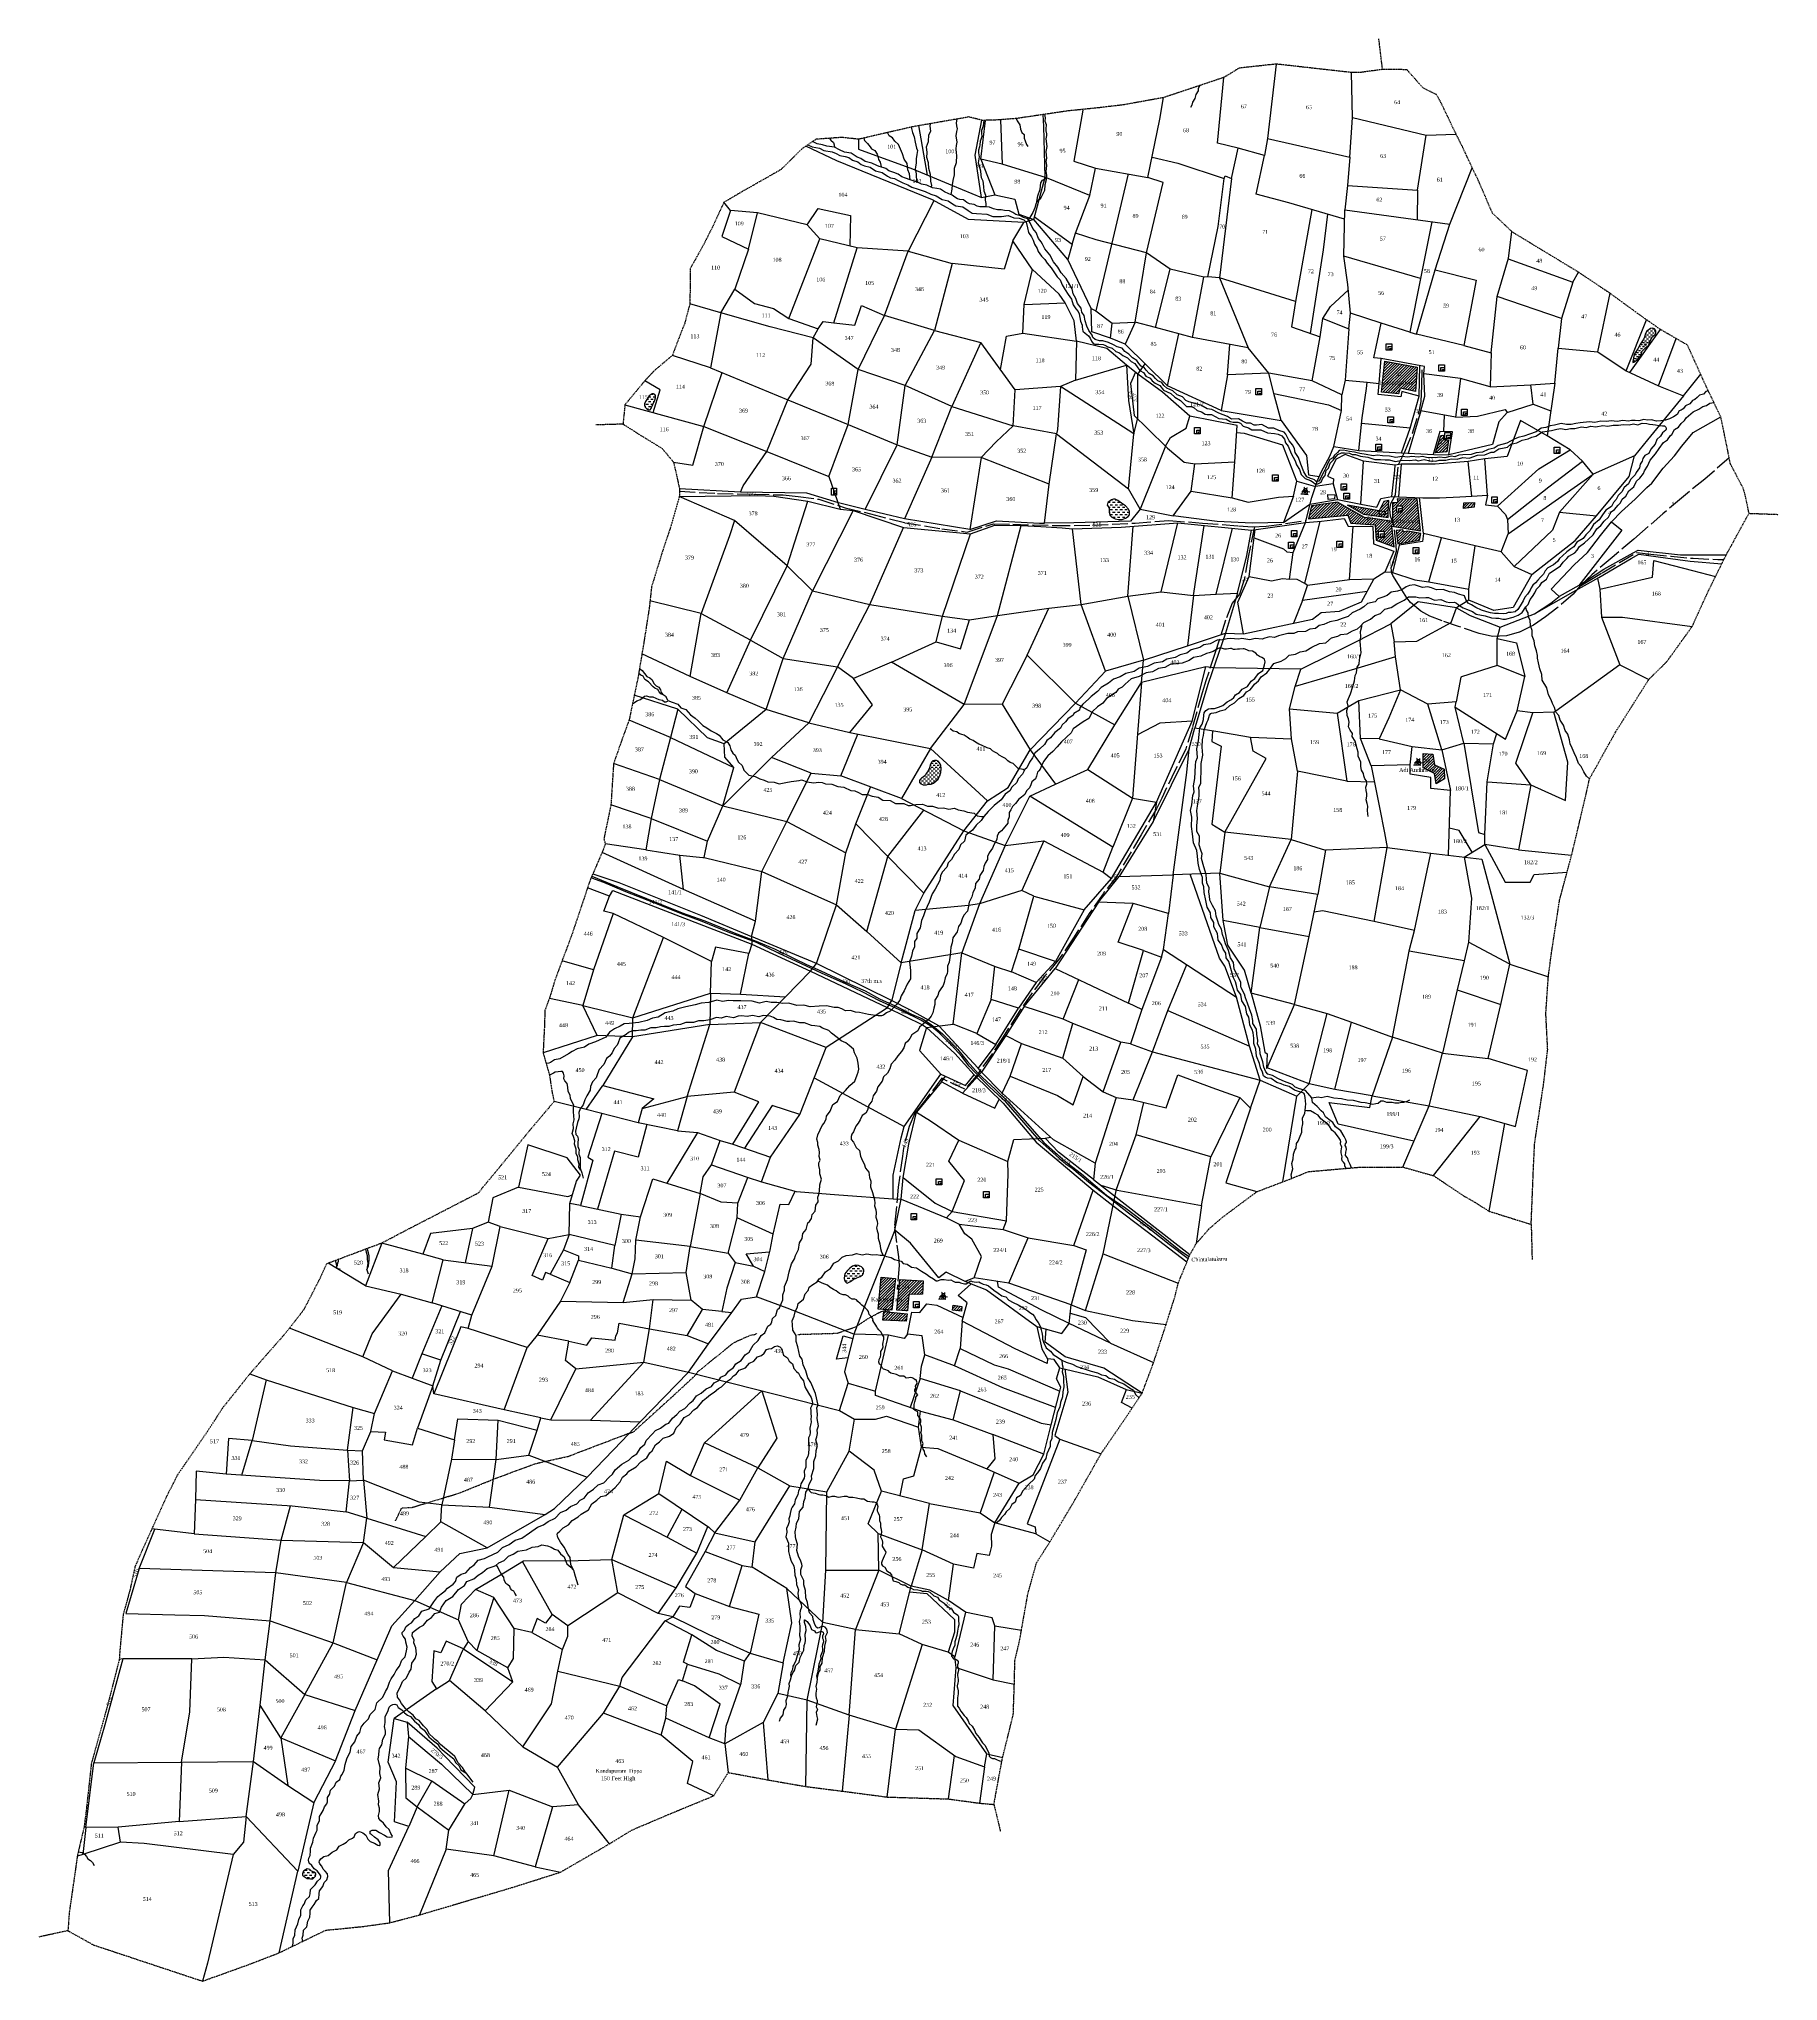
# Model space of a CAD drawing. Header units: millimetres. Extents: x -1313 to 15, y 257 to 1739.
import ezdxf

# ---------------------------------------------------------------- set-up
doc = ezdxf.new("R2010")
doc.units = ezdxf.units.MM
doc.header["$MEASUREMENT"] = 0
for name, pattern in [('ACAD_ISO02W100', [15, 12, -3]), ('ACAD_ISO07W100', [3, 0, -3]), ('BORDER', [1.75, 0.5, -0.25, 0.5, -0.25, 0, -0.25])]:
    doc.linetypes.add(name, pattern=pattern)
for name, color, linetype in [('CARTTRACK', 30, 'ACAD_ISO02W100'), ('NALA', 4, 'Continuous'), ('SQUAREWELL', 5, 'Continuous'), ('SURVEY_BND', 7, 'Continuous'), ('SURVEY_NO', 7, 'Continuous'), ('TEXT', 7, 'Continuous'), ('VILLAGE_AREA', 1, 'Continuous'), ('WATER_BODY', 4, 'Continuous')]:
    doc.layers.add(name, color=color, linetype=linetype)
for name, color, linetype, lineweight in [('FOOTPATH', 150, 'ACAD_ISO07W100', 30), ('ROAD', 1, 'Continuous', 25), ('VILL_BOUNDARY', 6, 'BORDER', 30)]:
    doc.layers.add(name, color=color, linetype=linetype, lineweight=lineweight)
doc.styles.get("Standard").update_dxf_attribs({"font": 'times.ttf'})

# ---------------------------------------------------------------- blocks, each defined once
blk = doc.blocks.new('1')
at = {"layer": 'VILLAGE_AREA'}
for points in [[(-348.3, 1391.9), (-348.1, 1393.8), (-346.2, 1396)], [(-347.5, 1394.5), (-344.3, 1394.3)], [(-347, 1395), (-344.5, 1394.9)], [(-344.5, 1391.7), (-343.9, 1393.6), (-345.1, 1395.8), (-346.2, 1396)], [(-349.4, 1392), (-343.8, 1391.7)], [(-348.6, 1393.8), (-342.6, 1393.5)], [(-346.9, 1391.8), (-346.6, 1393.1), (-345.8, 1393.1), (-345.5, 1391.8)]]:
    blk.add_lwpolyline(points, dxfattribs=at)
for centre, radius, start, end in [((-346.3, 1396.6), 0.612, 123.2929, 273.6218), ((-345.4, 1396.5), 0.768, 293.7076, 27.173)]:
    blk.add_arc(centre, radius, start, end, dxfattribs=at)

msp = doc.modelspace()

# ---------------------------------------------------------------- hatches: boundary and pattern name
at = {"layer": 'VILLAGE_AREA'}
h = msp.add_hatch(dxfattribs=at)
h.set_pattern_fill('ANSI31', color=256, scale=12, style=0)
h.paths.add_polyline_path([(-285.3, 1493.3), (-287.8, 1469.8), (-274.8, 1468.4), (-273.6, 1472.8), (-261.7, 1470.3), (-260.6, 1488.9)])
h.paths.add_polyline_path([(-290, 1473.6), (-263.1, 1473.6), (-263.1, 1479.6), (-290, 1479.6)], flags=9)
h.paths.add_polyline_path([(-277.6, 1481.1), (-271.6, 1481.1), (-271.6, 1485.7), (-277.6, 1485.7)], flags=24)
h = msp.add_hatch(dxfattribs=at)
h.set_pattern_fill('ANSI31', color=256, scale=12, style=0)
h.paths.add_polyline_path([(-246.6, 1423.5), (-237.8, 1424.1), (-236.7, 1433.1), (-240.8, 1433.9), (-240.5, 1436.8), (-242.6, 1436.7)])
h.paths.add_polyline_path([(-244.3, 1429.4), (-238.4, 1429.4), (-238.4, 1434), (-244.3, 1434)], flags=24)
h = msp.add_hatch(dxfattribs=at)
h.set_pattern_fill('ANSI31', color=256, scale=12, style=0)
h.paths.add_polyline_path([(-284.9, 1378.6), (-284.7, 1376.3), (-289.3, 1375.9), (-289.5, 1379), (-313.8, 1383.5), (-301.6, 1376.6), (-282.6, 1374.1), (-282.8, 1378), (-282.3, 1386.9), (-285.9, 1386.3), (-289.5, 1379)])
h.paths.add_polyline_path([(-289.5, 1379), (-289.3, 1375.9), (-284.7, 1376.3), (-284.9, 1378.6)], flags=17)
h.paths.add_polyline_path([(-291.9, 1356.6), (-278.1, 1351.5), (-280, 1367.4), (-278.1, 1367.1), (-278.8, 1369.5), (-279.3, 1371), (-292.4, 1373.1), (-300.8, 1374.1), (-321.3, 1385.7), (-341.2, 1382.9), (-343.5, 1373), (-313.6, 1375.7), (-311.1, 1369.7), (-292.7, 1368.4)])
h.paths.add_polyline_path([(-290.1, 1363.6), (-285.8, 1363.6), (-285.8, 1358.8), (-290.1, 1358.8)], flags=16)
h.paths.add_polyline_path([(-258.7, 1356.8), (-257.7, 1361.9), (-267.8, 1363.5), (-270.9, 1363.1), (-271.5, 1364.5), (-276.7, 1364.2), (-275.2, 1353.9)])
h.paths.add_polyline_path([(-284.7, 1368.9), (-259.3, 1368.9), (-259.3, 1373.5), (-284.7, 1373.5)], flags=9)
h.paths.add_polyline_path([(-299.8, 1371.1), (-293.9, 1371.1), (-293.9, 1375.7), (-299.8, 1375.7)], flags=24)
h = msp.add_hatch(dxfattribs=at)
h.set_pattern_fill('ANSI31', color=256, scale=12, style=0)
h.paths.add_polyline_path([(-260.6, 1387.9), (-275.7, 1388.3), (-275.3, 1385.4), (-279.4, 1385.1), (-279.3, 1371), (-278.8, 1369.5), (-278.1, 1367.1), (-258.1, 1363.9)])
h.paths.add_polyline_path([(-271.9, 1378.1), (-273.3, 1378.1), (-274.6, 1378.1), (-276.2, 1378.1), (-276.2, 1382.9), (-271.9, 1382.9)], flags=16)
h.paths.add_polyline_path([(-284.7, 1368.9), (-259.3, 1368.9), (-259.3, 1373.5), (-284.7, 1373.5)], flags=9)
h = msp.add_hatch(dxfattribs=at)
h.set_pattern_fill('ANSI31', color=256, scale=12, style=0)
h.paths.add_polyline_path([(-224.9, 1385.2), (-225.1, 1381), (-217.1, 1382), (-216.9, 1385.5)])
h = msp.add_hatch(dxfattribs=at)
h.set_pattern_fill('ANSI31', color=256, scale=12, style=0)
h.paths.add_polyline_path([(-246.1, 1170.6), (-239.8, 1174.4), (-240, 1181.8), (-247.4, 1185.3), (-248.7, 1193.3), (-256, 1193.7), (-255.9, 1182.9), (-247.2, 1178.5)])
h.paths.add_polyline_path([(-275.1, 1178.9), (-245.2, 1178.9), (-245.2, 1183.6), (-275.1, 1183.6)], flags=9)
h.paths.add_polyline_path([(-258.1, 1185.5), (-249.9, 1185.5), (-249.9, 1190.1), (-258.1, 1190.1)], flags=9)
h = msp.add_hatch(dxfattribs=at)
h.set_pattern_fill('ANSI31', color=256, scale=12, style=0)
h.paths.add_polyline_path([(-638.2, 780.9), (-637.8, 791.1), (-655.6, 792.3), (-657.9, 768.8), (-649.6, 768.2), (-648.6, 780.7)])
h.paths.add_polyline_path([(-658.8, 792.9), (-669.8, 793.9), (-672.2, 769.6), (-661.7, 768.9)])
h.paths.add_polyline_path([(-667.7, 767.7), (-668.6, 761.2), (-650.7, 760.3), (-649.9, 765.9)])
h.paths.add_polyline_path([(-614.7, 772.6), (-615.3, 768.7), (-608.5, 768), (-608.1, 771.7)])
h.paths.add_polyline_path([(-656, 784.6), (-647.8, 784.6), (-647.8, 789.1), (-656, 789.1)], flags=24)
h.paths.add_polyline_path([(-678.5, 773.7), (-653.6, 773.7), (-653.6, 779.7), (-678.5, 779.7)], flags=9)
at = {"layer": 'WATER_BODY'}
h = msp.add_hatch(dxfattribs=at)
h.set_pattern_fill('DASH', color=256, scale=12, style=0)
h.paths.add_polyline_path([(-81, 1512.3), (-78.7, 1514), (-78.3, 1514.9), (-78.3, 1516.2), (-78.7, 1517), (-79.4, 1518), (-80.9, 1518.6), (-82.5, 1518.4), (-85.2, 1516.4), (-86.1, 1514.6), (-87.1, 1511.8), (-88.1, 1509.7), (-90.6, 1505.9), (-92, 1502.9), (-93.6, 1500.5), (-94.7, 1499), (-95.2, 1497.1), (-95.7, 1494.5), (-95.9, 1493.1), (-95.8, 1492.4), (-95.1, 1492.5), (-92.4, 1494.7), (-90.7, 1496.7), (-89.4, 1498.3), (-89.4, 1498.9), (-89, 1500.8), (-86.3, 1503.5), (-83.7, 1505.6), (-82.5, 1509.5)])
h.paths.add_polyline_path([(-88.7, 1503.7), (-82.7, 1503.7), (-82.7, 1508.3), (-88.7, 1508.3)], flags=24)
h = msp.add_hatch(dxfattribs=at)
h.set_pattern_fill('DASH', color=256, scale=15, style=0)
h.paths.add_polyline_path([(-848.8, 1464.1), (-849.7, 1462.6), (-850.5, 1460.9), (-850.4, 1459.7), (-849.9, 1458.2), (-848.7, 1457.1), (-847.4, 1456.3), (-846.5, 1456.2), (-846.2, 1456.3), (-845.3, 1457.2), (-845.2, 1457.9), (-844.2, 1460.4), (-842.5, 1463.7), (-842, 1465.5), (-842.1, 1467.1), (-842.5, 1468), (-843, 1468.3), (-843.6, 1468.4), (-844.8, 1468.4), (-845.5, 1468), (-846.9, 1466.8)])
h = msp.add_hatch(dxfattribs=at)
h.set_pattern_fill('DASH', color=256, scale=15, style=0)
h.paths.add_polyline_path([(-483.2, 1382.9), (-486.3, 1385), (-489, 1387.1), (-491.1, 1387.9), (-492.3, 1387.9), (-493.8, 1387.6), (-496, 1386), (-496.7, 1385.5), (-497, 1384.5), (-497.2, 1383.5), (-496.2, 1382.2), (-495.6, 1381), (-495.7, 1380.2), (-495.6, 1378.1), (-495.1, 1375.9), (-493.6, 1374.2), (-491, 1373.1), (-488.8, 1372.6), (-487.3, 1372.5), (-485.7, 1372.5), (-483.2, 1373.4), (-481.3, 1374.7), (-480.3, 1376), (-480.2, 1376.9), (-480.2, 1378.5), (-481, 1380.4)])
h = msp.add_hatch(dxfattribs=at)
h.set_pattern_fill('DASH', color=256, scale=12, style=0)
h.paths.add_polyline_path([(-632.9, 1182.9), (-634, 1180.5), (-635.1, 1178.7), (-636.2, 1177), (-637.7, 1175.7), (-639, 1174.9), (-639.9, 1173.9), (-640.4, 1173.2), (-640.4, 1172.6), (-640.4, 1171.7), (-639.4, 1170.6), (-638.1, 1170.1), (-637.1, 1169.9), (-635.7, 1169.9), (-633.6, 1170.4), (-631.6, 1170.4), (-629.9, 1171.1), (-628.1, 1172.6), (-626.3, 1174.3), (-625.2, 1176.5), (-624.9, 1176.9), (-624.2, 1179.3), (-624.1, 1182.2), (-624.3, 1184.9), (-625.2, 1186.8), (-626.2, 1187.9), (-627.5, 1188.6), (-629, 1188.6), (-630.4, 1188.1), (-631.3, 1187.1), (-632.1, 1185.7)])
h = msp.add_hatch(dxfattribs=at)
h.set_pattern_fill('DASH', color=256, scale=15, style=0)
h.paths.add_polyline_path([(-683, 798.4), (-683, 799.4), (-683.5, 800.6), (-684.8, 802), (-687.2, 803), (-689.5, 803.1), (-691.7, 802.3), (-694, 800.5), (-695.5, 799), (-696.7, 797.6), (-697.4, 796.6), (-697.8, 795.2), (-698.1, 793), (-697.8, 791.7), (-696.9, 790.5), (-696.3, 789.6), (-695.7, 789.5), (-694.6, 789.9), (-693.1, 790.6), (-691.1, 792.2), (-688.4, 793.6), (-685.9, 794.4), (-685.1, 794.9), (-684.1, 795.6), (-683.2, 797.2)])
h = msp.add_hatch(dxfattribs=at)
h.set_pattern_fill('DASH', color=256, scale=15, style=0)
h.paths.add_polyline_path([(-1102.6, 339.7), (-1104.7, 340.6), (-1106, 341.8), (-1107.9, 342.2), (-1109.2, 341.6), (-1110.6, 340.7), (-1111.3, 339.7), (-1111.5, 338.8), (-1111.5, 338), (-1111.5, 337.3), (-1110.3, 336.4), (-1108, 334.8), (-1105.4, 334.6), (-1103.8, 334.6), (-1102.6, 335.6), (-1101.7, 336.6), (-1101.4, 337.6), (-1101.3, 338.6)])

# ---------------------------------------------------------------- linework, layer by layer
at = {"layer": 'CARTTRACK'}
for points in [[(-22.3, 1419.5), (-41, 1403.4), (-58.7, 1388.9), (-72.9, 1376.9), (-88.4, 1363.4), (-95.2, 1357.5), (-111.7, 1343.6), (-127.2, 1330.3), (-135.4, 1322.7), (-136.4, 1321.5), (-141.5, 1315.5), (-153.9, 1304.7), (-162.6, 1298.1), (-171.7, 1291.9), (-182.7, 1286.4), (-192.4, 1283.6), (-203, 1283.2), (-213.1, 1285.4), (-228.9, 1290.8), (-241.4, 1295.1), (-250.8, 1298.6), (-257.7, 1302.6), (-265.7, 1309.1), (-268.5, 1312.6), (-274.7, 1322.8), (-279.1, 1329.8), (-279.9, 1331.6), (-280.3, 1335.5), (-279.5, 1338.3), (-276.3, 1348.4), (-276.6, 1352.6), (-278, 1366.8), (-278.8, 1369.5), (-280.8, 1375), (-281.3, 1380.4), (-280.6, 1384.8), (-278, 1389.3), (-277, 1391.5), (-276.3, 1400.4), (-274.8, 1414.5), (-269.9, 1424.1), (-264.2, 1438.5), (-259.3, 1453.8), (-257.5, 1462.5), (-257, 1474.7), (-256.8, 1488.6)], [(-823.7, 1394), (-794.7, 1392.4), (-767.3, 1391.8), (-744.7, 1391.2), (-733.2, 1390.1), (-717.3, 1388), (-697.3, 1381.5), (-678, 1376.9), (-651.6, 1370), (-623.4, 1365.4), (-604.1, 1362.9), (-583.9, 1369.3), (-569.3, 1368.9), (-537.4, 1367.9), (-508.4, 1368.1), (-475.9, 1369.7), (-450.1, 1371.7), (-424.4, 1369.8), (-397, 1367.7), (-386.3, 1367), (-375.8, 1367.3), (-345.9, 1371.7)], [(-384.8, 1367), (-389.6, 1343.8), (-392.7, 1326.4), (-396.3, 1315.4), (-401.7, 1308.6), (-406.8, 1295.5), (-415.1, 1270.2), (-421.8, 1249.4), (-424.8, 1240.2), (-432.2, 1213.8), (-437.2, 1197.3), (-445.3, 1181.1), (-455.6, 1159.8), (-459.5, 1151.7), (-471.3, 1131.6), (-478.9, 1118.8), (-489.9, 1100.2), (-500.4, 1086.8), (-510.9, 1071.7), (-522.9, 1053), (-533.7, 1037.2), (-545.5, 1023), (-554.4, 1011), (-564.5, 996.9), (-576.7, 977.5), (-585, 964.5), (-593.7, 952.6), (-595.7, 949.4)], [(-136.4, 1321.5), (-130.1, 1325.3), (-119.4, 1331.8), (-106, 1339.6), (-92.9, 1347.3), (-82.1, 1345.9), (-66.7, 1344.4), (-49.8, 1342.9), (-31, 1342), (-26.4, 1341.9)], [(-596.3, 948.6), (-605.8, 937.6), (-619.9, 944), (-623.4, 945.9), (-636.8, 928.4), (-644.2, 919.1), (-648.3, 909.1), (-652.7, 892.6), (-653.5, 886.3), (-656.8, 862.8), (-658.3, 845.3), (-659.7, 832.4), (-657.7, 818.5), (-656.5, 809.5), (-656.1, 803), (-657.6, 784.6)]]:
    msp.add_lwpolyline(points, dxfattribs=at)
at = {"layer": 'FOOTPATH', "ltscale": 0.001}
for points in [[(-733.3, 750.3), (-703.7, 751.2), (-689.2, 756.1), (-680.2, 762.2), (-670.2, 767.6), (-667, 768.6), (-663.3, 768.1)], [(-1040.6, 607.9), (-1035.8, 617.9), (-1028.4, 618.1), (-992.1, 629.1), (-964.3, 640.4), (-933.7, 651.7), (-908.8, 657.2), (-863.9, 674.3), (-858.9, 675.9), (-826.7, 705.1), (-811, 719.7), (-809.8, 721.8), (-782.2, 744.1), (-770, 749.6), (-766.6, 750.2), (-764.5, 751.1)]]:
    msp.add_lwpolyline(points, dxfattribs=at)
at = {"layer": 'NALA'}
for points in [[(-426.5, 1703.9), (-427.7, 1701.6), (-427.7, 1699.9), (-429.5, 1697), (-430.4, 1694), (-432.2, 1691.1), (-432.7, 1688.9), (-433.6, 1687.1)], [(-611.9, 1678.2), (-612.4, 1675.4), (-612.3, 1673), (-611.8, 1670.8), (-612.3, 1668.8), (-612.8, 1665.5), (-612, 1660.6), (-612.5, 1658), (-612.8, 1655.4), (-612.4, 1652.2), (-612.3, 1650.7), (-612.5, 1644.7), (-614, 1640.4), (-614.1, 1635.6), (-615, 1631.2), (-615.7, 1627.9), (-615.8, 1624.7), (-616.6, 1620.6)], [(-591.5, 1677.2), (-591.7, 1675.4), (-591.8, 1672.8), (-593.2, 1669.4), (-593.2, 1667.5), (-593, 1665), (-593.8, 1662.5), (-594.2, 1661.3), (-594.4, 1658.6), (-594.6, 1657.1), (-595.4, 1654.4), (-595.4, 1652.5), (-594.9, 1649.5), (-595.6, 1644.8), (-595, 1642.2), (-593.9, 1638.7), (-593.8, 1635.5), (-593.4, 1633.7), (-592.1, 1631.1), (-591.6, 1626.5), (-591.3, 1623.3), (-590.2, 1620.2), (-590.5, 1616.2), (-589.9, 1613.7), (-589.8, 1611.3)], [(-566.7, 1678.6), (-565.9, 1676.9), (-563.8, 1673.8), (-563.4, 1670.4), (-562.4, 1668), (-560.7, 1666.4), (-560.6, 1663.6), (-559.9, 1661.5), (-558.8, 1658.9), (-557.9, 1657.2)], [(-545.2, 1681.8), (-544.6, 1679.2), (-544.8, 1676.7), (-543.8, 1674.1), (-544.1, 1670.4), (-544.1, 1669.2), (-543.6, 1667), (-543.6, 1665.7), (-544.1, 1663.2), (-543.4, 1657.3), (-544.1, 1653.5), (-543.7, 1650.6), (-543.6, 1648.4), (-544.1, 1645.9), (-543.6, 1643), (-543.8, 1640.2), (-544.1, 1638.5), (-543.6, 1635.5), (-543.5, 1633.7), (-543.7, 1631.8), (-544.8, 1627.9), (-545.1, 1623.8), (-546.5, 1620.5), (-547.5, 1618.5), (-548.6, 1617.1), (-551, 1615.2), (-551.8, 1613.3), (-552.5, 1610.5), (-554, 1607), (-555.6, 1604.4), (-556.3, 1603.1), (-557.4, 1601.3)], [(-38.1, 1470.6), (-40.2, 1470.1), (-42, 1468.2), (-44.9, 1467.4), (-46.8, 1465.6), (-48.6, 1464.1), (-50.4, 1463.3), (-52.3, 1460.9), (-55.7, 1459.3), (-57.5, 1457.1), (-58.9, 1455.9), (-60.6, 1455.4), (-62, 1452.7), (-64.8, 1450.9), (-67.8, 1449.3), (-70.9, 1448.4), (-74.6, 1447.9), (-77.7, 1447.5), (-81.7, 1448.6), (-84.6, 1448.4), (-87.5, 1448.8), (-91.3, 1447.7), (-94.2, 1448.2), (-96.8, 1448.2), (-99.2, 1447.5), (-103.5, 1448.2), (-107.8, 1447.2), (-112.4, 1447.8), (-116, 1447.3), (-120.3, 1447.6), (-124.9, 1446.6), (-129.1, 1447.1), (-136.1, 1446.3), (-139.5, 1445.7), (-143, 1445.1), (-146.5, 1444.9), (-150.6, 1445.8), (-155.6, 1444.4), (-159.1, 1443.9), (-162.2, 1442.7), (-165.8, 1442.1), (-169.7, 1439.4), (-174.9, 1437.6), (-179.1, 1436), (-183.5, 1435), (-186.6, 1433.8), (-192.2, 1430.8), (-198.7, 1428.9), (-201.8, 1427), (-206.4, 1425.9), (-210.6, 1423.9), (-215.5, 1423.4), (-219.2, 1422.1), (-225.6, 1421.9), (-228.8, 1421.5), (-231.8, 1420.4), (-234.7, 1420.8), (-239.4, 1419.5), (-243.3, 1420.2), (-246.9, 1419.6), (-253.5, 1419.8), (-256.6, 1420.5), (-259.7, 1420), (-264.5, 1420.5), (-267.8, 1420), (-272.2, 1420.7), (-276.8, 1419.9), (-281.7, 1420.9), (-286.9, 1421), (-290.8, 1421.6), (-294.1, 1421.1), (-299.6, 1422.2), (-304.2, 1422.9), (-308.4, 1423.9), (-312.3, 1424.3), (-316.8, 1425.4), (-320, 1425.1), (-321.3, 1423.7), (-323.6, 1421.7), (-325, 1419.6), (-327.3, 1418.2), (-328.8, 1415.6), (-330.6, 1411.4), (-331.8, 1409), (-333.7, 1405.6), (-334.5, 1403.3), (-335.6, 1401.8), (-337.7, 1401.4), (-339, 1402.7), (-340.1, 1403.4), (-341.9, 1403.9), (-344.8, 1405.1), (-347.1, 1409), (-349.3, 1414.7), (-351.2, 1419.9), (-353.7, 1423.6), (-354.3, 1426.4), (-355.6, 1429.2), (-358.4, 1432.6), (-360.7, 1437.7), (-362.1, 1439.2), (-366.2, 1440.4), (-370, 1442.1), (-374.1, 1442.3), (-379.1, 1444.9), (-383.1, 1444.5), (-385.1, 1444.6), (-387.7, 1446.1), (-390.8, 1446.1), (-393.8, 1447.6), (-397, 1449.3), (-402.3, 1449.2), (-405.4, 1451.1), (-412.1, 1453.6), (-417.2, 1456.4), (-420.8, 1456.9), (-425.7, 1459.9), (-434.9, 1462.4), (-437.2, 1463.4), (-439.6, 1466.2), (-443.8, 1467.7), (-447.1, 1470.6), (-451.7, 1472.8), (-454, 1474.8), (-455.4, 1477), (-458.6, 1478.3), (-460.4, 1480.1), (-462.1, 1482.1), (-465.1, 1484), (-467.4, 1486.5), (-469, 1488.5), (-471.3, 1489.6), (-473, 1491.5), (-474.6, 1493.9), (-477.9, 1496), (-480.6, 1498.6), (-483.7, 1500.7), (-485.9, 1503.4), (-489.5, 1504.3), (-492.4, 1505.8), (-496.2, 1507.6), (-500.5, 1508.9), (-503.1, 1508.9), (-506.4, 1509.9), (-508.1, 1511.5), (-508.7, 1513.3), (-511.3, 1516.9), (-512.7, 1520.2), (-514.1, 1524.1), (-514.9, 1528.2), (-516.6, 1530.9), (-517.1, 1533.8), (-519.9, 1537.5), (-521.2, 1541.1), (-523.1, 1544.7), (-524, 1548.6), (-528.6, 1556.6), (-532.3, 1560.7), (-534.9, 1565.2), (-538.2, 1569.3), (-540.9, 1574.6), (-544.9, 1579.2), (-546.6, 1582.6), (-547.7, 1584.5), (-549.7, 1587.1), (-551.4, 1591.7), (-553.9, 1594.6), (-556, 1599.1), (-557.8, 1602), (-561.1, 1603.1), (-563.3, 1604.3), (-566.9, 1605.3), (-569.3, 1607), (-571.7, 1608.2), (-575.5, 1608.4), (-578.1, 1609), (-581, 1608.8), (-584, 1609.8), (-587.1, 1610.9), (-589.8, 1611.3), (-594.5, 1611.1), (-596.4, 1611.6), (-598.7, 1613.1), (-602.4, 1613.6), (-604.3, 1614.4), (-607, 1616.6), (-609.6, 1616.9), (-611.5, 1617.2), (-613.6, 1618.6), (-615.6, 1620.2), (-618.2, 1621.2), (-621.4, 1622.7), (-624.6, 1624.8), (-627.3, 1625.3), (-630.6, 1625.8), (-634.8, 1627.8), (-638.9, 1628.5), (-641.6, 1629.9), (-647.7, 1631.7), (-651.2, 1633.2), (-654.1, 1634.1), (-656.7, 1636.2), (-660.1, 1637.4), (-663.9, 1638.6), (-666.2, 1640.6), (-667.7, 1641.1), (-671.2, 1642), (-673.1, 1642.8), (-676.9, 1644.5), (-682.1, 1645.7), (-685.3, 1648), (-688, 1649.2), (-692.8, 1652.3), (-697.7, 1652.9), (-701.5, 1654.8), (-705.4, 1656.8), (-711.3, 1657.5), (-714.7, 1658.6), (-718.6, 1659.2), (-722.1, 1661)], [(-709.2, 1663.5), (-708.1, 1662.1), (-706.3, 1660.4), (-705.7, 1658.5), (-705.4, 1656.8)], [(-683.1, 1663.7), (-682.4, 1661.9), (-680.3, 1659.5), (-678.3, 1657.1), (-677.1, 1655.5), (-674.7, 1654.2), (-672.8, 1651.3), (-672.2, 1649), (-671.8, 1647.4), (-670.5, 1645.3), (-670, 1643), (-669.9, 1641.7)], [(-647.7, 1631.7), (-648.1, 1636.3), (-649.4, 1639.4), (-649.9, 1644.2), (-652.1, 1647.5), (-653.5, 1651.8), (-655.9, 1656.9), (-656.6, 1658.9), (-659.4, 1661.3), (-661.2, 1663.9), (-663.7, 1665.5), (-665, 1667.9)], [(-647, 1672), (-645.9, 1667.9), (-644.7, 1664.6), (-643.9, 1660.7), (-642.7, 1656.1), (-642, 1654.1), (-642.5, 1651.2), (-643.1, 1647.9), (-643, 1644.6), (-643.8, 1640.1), (-643, 1636.3), (-643, 1634), (-642.5, 1630.2)], [(-631.5, 1626.3), (-631, 1627.6), (-631.9, 1630.8), (-632, 1636), (-633.5, 1640.4), (-633.6, 1644.9), (-634.8, 1648.8), (-634.7, 1652.6), (-635.1, 1657.1), (-633.6, 1661.1), (-633.4, 1666.1), (-631.8, 1669.1), (-632.4, 1672.7), (-632, 1674.7)], [(-725.7, 1658.6), (-722.4, 1656.9), (-716.9, 1656.1), (-713.6, 1654.3), (-707.3, 1653.2), (-704.2, 1651.9), (-701.3, 1650.3), (-697.3, 1649.6), (-694.5, 1648.8), (-691.7, 1646.9), (-687.6, 1645.6), (-685, 1643.5), (-682.6, 1642.4), (-678.3, 1641.6), (-674, 1638.7), (-668.9, 1637.3), (-665, 1634.7), (-662.6, 1633.4), (-659.6, 1632.9), (-656.7, 1631.4), (-653.3, 1629.6), (-649.5, 1628.1), (-646.4, 1626.2), (-641.6, 1624.7), (-636.1, 1622.8), (-631.9, 1620.8), (-627.7, 1619.7), (-623.1, 1616.8), (-618.6, 1615.7), (-615.2, 1613.4), (-612.9, 1611.9), (-607.5, 1611.3), (-603.3, 1608.3), (-600.3, 1606.5), (-597, 1606.1), (-589.1, 1605.6), (-584.6, 1603.8), (-580.4, 1603.8), (-577.8, 1603.8), (-572.9, 1604.6), (-568.4, 1602.8), (-564.3, 1602.5), (-560.9, 1601.2), (-559, 1599.6), (-558.1, 1595.3), (-557.2, 1591.6), (-555, 1588.4), (-553.8, 1585.8), (-552.7, 1582.8), (-550.7, 1579.5), (-549.9, 1577), (-547.3, 1573.5), (-544.9, 1571.1), (-543, 1568.2), (-539.9, 1564.7), (-538, 1561.6), (-535.3, 1557.8), (-533, 1555.6), (-531.5, 1551.6), (-529.4, 1547.9), (-527, 1544.2), (-524.4, 1540.6), (-523.3, 1536.3), (-521.1, 1533.3), (-519.5, 1531.2), (-518.5, 1529.4), (-517.7, 1524), (-516.4, 1520.9), (-516.2, 1519.3), (-515.8, 1516.2), (-514.1, 1514.7), (-511.6, 1512.8), (-510.3, 1510.9), (-509.1, 1508.6), (-507.8, 1506.8), (-506.5, 1506.4), (-503.7, 1506.4), (-500.3, 1506.2), (-499, 1505.7), (-496.8, 1504.4), (-493.4, 1503.2), (-490.5, 1500.8), (-487.7, 1499.8), (-485.4, 1497.6), (-481.8, 1495.9), (-479, 1493.1), (-476.2, 1491.6), (-473.9, 1488.3), (-472.3, 1486.2), (-469.4, 1484.7), (-467.8, 1482), (-464.5, 1480.4), (-463, 1478.3), (-460.7, 1476.6), (-457.1, 1474.7), (-454.1, 1471.2), (-448.6, 1468.7), (-445.6, 1465.9), (-441.2, 1463.3), (-438.9, 1461), (-436.6, 1458.7), (-433.2, 1458.7), (-430.7, 1457.7), (-428.4, 1455.8), (-425.2, 1454.7), (-422.3, 1452.8), (-420.9, 1452.7), (-417.5, 1452.7), (-411.9, 1449.7), (-406.4, 1449), (-403.3, 1447.3), (-401.1, 1446.7), (-397.5, 1446.7), (-395.5, 1446.1), (-393.3, 1443.7), (-389.3, 1442.6), (-386.7, 1440.9), (-384.2, 1440.9), (-379.9, 1440.9), (-374.7, 1438.6), (-369.6, 1438.1), (-366.7, 1437.7), (-363.8, 1436.3), (-361.9, 1433.8), (-361.1, 1430.9), (-359, 1428.6), (-356.8, 1422.9), (-353.8, 1417.4), (-352.6, 1414.3), (-350.5, 1410.7), (-349, 1406.8), (-346.1, 1403.9), (-342.1, 1402.3), (-340, 1401), (-338.3, 1399.5), (-336.4, 1399.6), (-333.9, 1400.9), (-332.6, 1404.1), (-330.9, 1406), (-330, 1409.8), (-328.3, 1411.6), (-327.1, 1415.5), (-324.6, 1417.8), (-321.1, 1422.2), (-318.3, 1423.5), (-316.1, 1423.5), (-312.2, 1423.1), (-310.1, 1422.1), (-307.6, 1422.1), (-303.9, 1420.8), (-298.2, 1420.1), (-292.9, 1418.4), (-288.5, 1418.4), (-285, 1418), (-281.9, 1418.1), (-277, 1416.7), (-271.9, 1417.9), (-266.7, 1417.5), (-261.9, 1418.1), (-259.8, 1417.4), (-255.1, 1418.2), (-250.9, 1417.4), (-246.3, 1417.1), (-243.7, 1417.9), (-238.6, 1417.9), (-234.7, 1418.7), (-230.1, 1418.5), (-225.8, 1419.7), (-220.8, 1419.4), (-214.5, 1421.6), (-208.8, 1421.8), (-204.1, 1423.9), (-202.1, 1424), (-198.2, 1426.5), (-194.2, 1427.1), (-191.5, 1427.8), (-189.1, 1429.9), (-184.5, 1431), (-180.3, 1433), (-175.7, 1434.2), (-173.1, 1435.3), (-169.9, 1436.1), (-164.8, 1439.3), (-157.9, 1440.4), (-153.9, 1441.5), (-150.9, 1441.9), (-147.1, 1441.2), (-143.5, 1442), (-140.2, 1441.9), (-135.2, 1443.2), (-131.5, 1442.7), (-128, 1443.7), (-124.2, 1443.2), (-118.7, 1444.3), (-115.1, 1443.8), (-111, 1444.6), (-106.9, 1444.5), (-103.2, 1445.1), (-98.6, 1444.7), (-95.5, 1445.5), (-92.1, 1444.8), (-88.7, 1446), (-85.2, 1445.8), (-83.1, 1445.2), (-80.6, 1445), (-78.5, 1444.8), (-75.7, 1444.2), (-73.2, 1444.1), (-71.7, 1444), (-70.6, 1443), (-70.4, 1442.4), (-70.4, 1441.2), (-70.8, 1440.6), (-73.3, 1438.6), (-74.8, 1436.2), (-77.6, 1433.6), (-78.9, 1429.9), (-82.2, 1426.1), (-83.6, 1423), (-86.7, 1421.4), (-88.2, 1419), (-88.8, 1417), (-90.3, 1414.7), (-90.9, 1412), (-93.3, 1408.4), (-94.1, 1406.6), (-97.6, 1403.1), (-99.2, 1399.8), (-102.4, 1396.9), (-104.2, 1393.5), (-107, 1390.7), (-108.5, 1387.8), (-110.6, 1385.5), (-112.2, 1382.4), (-116.6, 1379.5), (-119, 1376.1), (-121.7, 1372.3), (-126, 1368.6), (-127.8, 1365.7), (-128.7, 1363.8), (-131.7, 1360.7), (-133.7, 1358.1), (-138.6, 1355.1), (-141, 1351.7), (-143.3, 1350), (-146.2, 1347.9), (-149.5, 1344.8), (-152, 1342.7), (-153.5, 1340.3), (-156.5, 1337.9), (-160.9, 1335.7), (-162.7, 1333.2), (-164.1, 1330.8), (-166.5, 1328.5), (-168.5, 1326.1), (-170.2, 1324.2), (-172.2, 1322.3), (-173.4, 1320.2), (-174.4, 1318.6), (-176.3, 1315.6), (-178.4, 1313.3), (-179.6, 1310.4), (-181.8, 1306.6), (-183.7, 1303.8), (-185.8, 1302), (-188.8, 1301.5), (-191, 1301.5), (-192.5, 1300.6), (-194.4, 1300.4), (-198.4, 1300.8), (-201.4, 1300.6), (-204.5, 1301.2), (-207.4, 1302.1), (-211.5, 1303.2), (-215.7, 1305.4), (-219, 1307.3), (-221.7, 1308.6), (-223.4, 1311.5), (-224.5, 1314.1), (-225.3, 1314.5), (-229, 1315.5), (-232.1, 1316.8), (-235.9, 1317.3), (-240.6, 1319.1), (-245.7, 1318.7), (-249.5, 1320.3), (-252.3, 1321), (-256.5, 1320.6), (-262.7, 1322.5), (-266.4, 1322), (-269, 1321.2), (-272.2, 1318.9), (-275.5, 1317.8), (-280.4, 1316.9), (-283.5, 1314.5), (-286.8, 1313.2), (-290.5, 1312), (-292.6, 1309.6), (-298.4, 1308.3), (-301.2, 1305.8), (-304, 1303.9), (-310.3, 1301.2), (-313.3, 1298.4), (-317.7, 1296.8), (-321.8, 1295.3), (-327.3, 1294.4), (-331.9, 1292.2), (-335.4, 1291.5), (-338.2, 1289.3), (-342.6, 1288.7), (-345.9, 1287), (-351.8, 1286.6), (-354.8, 1285.5), (-359.2, 1285.4), (-366.5, 1283.7), (-369.6, 1282.5), (-373.4, 1282.8), (-376.8, 1281.8), (-378.8, 1281.1), (-384.2, 1281.6), (-388.3, 1280.7), (-394.3, 1281.6), (-396.7, 1281.1), (-403.4, 1281.7), (-405.6, 1281.3), (-409.1, 1280.5), (-413.2, 1280.3), (-418.6, 1277.5), (-423.4, 1276.8), (-426.4, 1274.8), (-433, 1273), (-436.4, 1270.4), (-441.6, 1269.1), (-445.4, 1267), (-451.8, 1265.8), (-455.1, 1263.9), (-461.3, 1262.7), (-466.4, 1260.2), (-472.9, 1258.9), (-476.5, 1256.5), (-482.9, 1255), (-487.4, 1252.3), (-492.4, 1250.6), (-496.3, 1247.4), (-501.7, 1244.2), (-504.6, 1241.1), (-509.4, 1237.3), (-511.6, 1235.2), (-515.9, 1231.4), (-518, 1228.8), (-518.4, 1227), (-522.6, 1224.4), (-523.2, 1223), (-527.3, 1220.3), (-529, 1218.1), (-531.5, 1215.8), (-532.9, 1213.2), (-537.2, 1209.8), (-540.6, 1205.8), (-543.3, 1203.8), (-545.2, 1200.8), (-548.7, 1197.5), (-552.5, 1194.2), (-554.2, 1190.4), (-556.6, 1187.2), (-558.6, 1182.8), (-560.1, 1181.5), (-562, 1178), (-565.1, 1174.6), (-566.1, 1171.6), (-569.9, 1168.1), (-571.6, 1165.3), (-575.1, 1162.7), (-578.1, 1158.5), (-583.6, 1154.2), (-588, 1149.6), (-591.4, 1145.6), (-593.5, 1142.7), (-597.3, 1139.1), (-600, 1135.2), (-605.2, 1131.5), (-606.2, 1127), (-609.1, 1124.2), (-610.6, 1120.5), (-613.7, 1116.9), (-616, 1113), (-618.6, 1110.4), (-619.6, 1107), (-623.1, 1103.1), (-624.5, 1100.3), (-625.1, 1096.9), (-626.9, 1093.5), (-628.5, 1090.2), (-630.8, 1086.6), (-633.1, 1080.3), (-636.1, 1073.8), (-637.4, 1069.8), (-639.1, 1066.4), (-639.9, 1060.8), (-642.5, 1056.4), (-642.6, 1052.9), (-644.4, 1050.2), (-644.4, 1046.1), (-645.9, 1042.8), (-646.5, 1039), (-648.2, 1034.7), (-647.7, 1030.4), (-647.5, 1028.2), (-647.4, 1021.7), (-650, 1017.8), (-652.3, 1012.7), (-654.6, 1008.9), (-655.5, 1005.4), (-658, 1002.2), (-662.8, 997.2), (-665.7, 995.8), (-667.9, 994.1), (-669.6, 993.6), (-672.1, 993.5), (-679.4, 994.6), (-686.4, 996), (-689.3, 996.3), (-693.1, 997.5), (-697.1, 997.4), (-699.8, 998.8), (-702.7, 1000), (-705.6, 1000), (-711.4, 1001.1), (-717.1, 1001), (-724, 1000.5), (-728.7, 1001.8), (-734.2, 1001.4), (-740.2, 1003.1), (-744.8, 1002.9), (-749.4, 1003.7), (-753.7, 1003.8), (-757.6, 1004.5), (-762.8, 1003.3), (-768.4, 1004.7), (-777, 1005.1), (-782.8, 1004.9), (-786.3, 1005.2), (-791, 1004.5), (-795.2, 1005.4), (-801.3, 1003.7), (-807.2, 1003.2), (-811.7, 1001.9), (-819, 1000.3), (-825, 998.9), (-828.9, 997.2), (-834.6, 995.9), (-840, 992.6), (-844.3, 991.8), (-848.5, 990), (-854.9, 988.4), (-862.2, 987.6), (-866, 987.3), (-869.1, 985.6), (-873.4, 983.5), (-877.3, 981), (-879.9, 977.2), (-887.9, 973.8), (-892.9, 972), (-896.3, 969.5), (-901.8, 968.4), (-905.7, 966.2), (-908.6, 964.4), (-915.2, 960.6), (-919.2, 960), (-922.3, 957.8), (-923.4, 957.3), (-925.6, 957.1)], [(-551, 1615.2), (-550.2, 1619.6), (-548.3, 1624.8), (-547.8, 1629.6), (-546.6, 1631.6), (-544.9, 1632.7), (-543.6, 1633.4)], [(-310.8, 877.5), (-311.6, 879.9), (-313.1, 882.6), (-313.8, 885.2), (-315.2, 887), (-314.9, 889.4), (-314.5, 891.5), (-314.7, 893.2), (-315.4, 894.5), (-315.2, 895.8), (-314.5, 896.9), (-314.6, 897.4), (-314.9, 898.8), (-316.2, 901.3), (-318.9, 905.8), (-323, 908.7), (-325, 912.2), (-327.9, 914.4), (-330.6, 916.5), (-332, 919.5), (-333.8, 920.9), (-337, 924.2), (-340.4, 927.3), (-341, 930.8), (-343.9, 934.6), (-345.9, 936.4), (-350.3, 937.8), (-353.7, 939.1), (-355.8, 941.2), (-359.8, 942.6), (-363.1, 944), (-366.9, 945.8), (-371, 948), (-374.5, 949.1), (-376.1, 950.9), (-377.7, 954.3), (-378.5, 958.5), (-380.3, 964.5), (-380.6, 968.6), (-382.4, 972), (-382.3, 974.8), (-383, 979.5), (-383.2, 983.3), (-385.9, 987.6), (-386.1, 990), (-386.9, 994.1), (-388.5, 998.9), (-390.2, 1003.1), (-391.5, 1007.3), (-392.3, 1010.1), (-395, 1014.8), (-395.2, 1016.2), (-395.3, 1019.3), (-397.6, 1024), (-400.2, 1029.5), (-400.8, 1034.2), (-403.1, 1037.8), (-404.5, 1043.4), (-406.8, 1048.4), (-407.8, 1052.1), (-409.3, 1055.7), (-410, 1059.7), (-412.1, 1063.3), (-412.7, 1065.7), (-414.1, 1069.7), (-414.6, 1073.7), (-416.7, 1077.7), (-418.8, 1081.8), (-419, 1085.1), (-419.7, 1087.9), (-419.4, 1091.3), (-421.2, 1095), (-421.4, 1098), (-421.7, 1101.5), (-423.5, 1107.3), (-425.3, 1113.7), (-424.6, 1117.3), (-425.8, 1120), (-427, 1124.2), (-426.7, 1127.9), (-426.7, 1129.6), (-426.8, 1130.7), (-428.8, 1134.3), (-428.8, 1138.5), (-428.3, 1144.2), (-428.9, 1150.1), (-428.4, 1152.2), (-427.1, 1161.3), (-426.9, 1165), (-427.2, 1167.9), (-425.7, 1171.2), (-425.7, 1174.9), (-425.4, 1179.6), (-425.4, 1186.1), (-424.2, 1192.5), (-424.7, 1198.6), (-424.4, 1204.6), (-423.7, 1207.5), (-423.3, 1211.7), (-422.2, 1214.6), (-421.2, 1217.6), (-420, 1219.5), (-419.2, 1223), (-418.2, 1224.3), (-417.5, 1224.6), (-414.1, 1225.1), (-411, 1226.4), (-407, 1227.4), (-403.7, 1230.6), (-400, 1232.5), (-396.6, 1235.9), (-392.9, 1238.1), (-390.9, 1240.8), (-388, 1242.5), (-385.9, 1245), (-384.8, 1246.8), (-381.7, 1249.2), (-379.6, 1252.4), (-375.4, 1255.3), (-373.3, 1257.9), (-370, 1262.5), (-364.3, 1264.2), (-360.7, 1266.4), (-358.2, 1268.8), (-353.4, 1269.7), (-349.9, 1271.4), (-345.5, 1272.1), (-341, 1275.1), (-335.2, 1277.7), (-330.2, 1278.4), (-325.9, 1282.1), (-321.2, 1283.3), (-318.8, 1284.6), (-313.9, 1285.2), (-310, 1287.5), (-306.2, 1288.9), (-303.8, 1291), (-301.2, 1293.9), (-296.2, 1296.3), (-292.9, 1299.1), (-288.6, 1300.8), (-285.3, 1303.9), (-280.4, 1305.3), (-276, 1308), (-270.4, 1311), (-267.2, 1313.4), (-261.6, 1313.5), (-258.5, 1312.8), (-253.9, 1313), (-252, 1312.9), (-249.5, 1311.8), (-247.4, 1310.9), (-242.4, 1311.4), (-238.3, 1309.7), (-235.7, 1309.2), (-232.1, 1309.3), (-230.5, 1308.7), (-228, 1306.5), (-225.5, 1305), (-222.9, 1304), (-218.4, 1302.2), (-215.4, 1300.3), (-208.6, 1298.9), (-203.7, 1297.3), (-200.5, 1297.1), (-198.3, 1297.1), (-195.2, 1296.5), (-193, 1296.5), (-187.3, 1297.8), (-183.4, 1299.4), (-180.4, 1301.6), (-177.5, 1305.9), (-175.9, 1307.6), (-174.4, 1311.5), (-172.4, 1313.7), (-170.6, 1316.5), (-169.5, 1319.3), (-167, 1321.8), (-165.3, 1324.3), (-161.8, 1327), (-159.6, 1331.4), (-155.9, 1333.8), (-151.2, 1337.2), (-149.2, 1340), (-146.3, 1342.8), (-144.7, 1344.4), (-140.3, 1347.1), (-138.3, 1349.1), (-136.5, 1351.9), (-132.7, 1354.6), (-129.8, 1357.4), (-126.3, 1360.9), (-123.5, 1365.3), (-120.3, 1367.9), (-117.7, 1371.1), (-114.4, 1374.2), (-112.4, 1378.3), (-109.9, 1380), (-107.2, 1383.5), (-105.2, 1385.3), (-104, 1388.1), (-101.3, 1390.3), (-98.9, 1394.4), (-95.1, 1397.5), (-93, 1401.7), (-90.6, 1404.1), (-87.7, 1407.5), (-87.1, 1409.6), (-84.8, 1413.3), (-82.6, 1417.7), (-78.7, 1422.5), (-75.9, 1426.6), (-72.4, 1431.2), (-69.3, 1433.4), (-67.2, 1436.6), (-66, 1437.5), (-64.1, 1441.2), (-60.9, 1443), (-58.9, 1445.9), (-56.5, 1448), (-55.1, 1450), (-49.8, 1454.7), (-45.4, 1456.8), (-42.4, 1458.7), (-39.7, 1459.6), (-37.1, 1461.4), (-34, 1461.9)], [(-129, 1174.4), (-131.2, 1176.5), (-133.4, 1179.9), (-135.4, 1183.8), (-137.5, 1186.3), (-139, 1190.6), (-140.7, 1194.4), (-142.1, 1197.8), (-143.8, 1201.1), (-144.3, 1204.3), (-145.5, 1208.7), (-147.6, 1211.3), (-148.9, 1215.4), (-151.4, 1219.3), (-152.3, 1222.8), (-154.6, 1225.5), (-155.7, 1229), (-157.2, 1232), (-158.2, 1234.7), (-160.2, 1238.7), (-161.5, 1243.9), (-165, 1249.7), (-165.3, 1254.2), (-167, 1258.5), (-167.8, 1263.1), (-168.8, 1266.7), (-168.8, 1268.7), (-169.4, 1272.3), (-170.6, 1276), (-171.1, 1279.9), (-172.7, 1283.6), (-172.8, 1287.7), (-174, 1291.3), (-174.3, 1295.6), (-175.6, 1297.8), (-175.7, 1301.3), (-177.2, 1303.2), (-177.5, 1305.9)], [(-298, 1145.6), (-298.3, 1147.8), (-298.5, 1150.2), (-298.1, 1153.7), (-298.8, 1155.7), (-299.6, 1158.5), (-299.1, 1161.3), (-298.9, 1163.3), (-299.6, 1165.5), (-299.8, 1168.1), (-298.9, 1170.5), (-299.2, 1172.9), (-300.5, 1174.5), (-301.3, 1176.8), (-301.5, 1178.5), (-303.1, 1181), (-303.5, 1184), (-303.5, 1187.2), (-304.6, 1189.5), (-305.7, 1191.9), (-305.5, 1194.9), (-306.3, 1197.5), (-307.9, 1203.2), (-310.1, 1206.8), (-310, 1209.1), (-311.7, 1211.6), (-313, 1214.1), (-312.5, 1217.7), (-313, 1220.3), (-314.1, 1222.8), (-314.2, 1226.6), (-313.3, 1230), (-313.9, 1233.3), (-312.9, 1235.8), (-311.4, 1239.4), (-309.6, 1244.9), (-308.4, 1249.4), (-307.8, 1253.4), (-306.8, 1255.3), (-306.3, 1259.7), (-304.8, 1262.1), (-304.5, 1265.7), (-303.4, 1270.7), (-304.1, 1279.4), (-303.6, 1283), (-303.9, 1287), (-302.9, 1290.8), (-302.8, 1292.2)], [(-356.3, 869.4), (-356.7, 872.2), (-356.1, 875), (-355.6, 876.6), (-356.2, 880.7), (-355.2, 884.4), (-355, 888), (-354, 890.9), (-353, 892.5), (-352.6, 896), (-351.3, 897.9), (-350.4, 900.4), (-348.6, 904.7), (-348.7, 907.6), (-347.8, 911.2), (-348, 915.7), (-346.3, 919), (-346.1, 921.3), (-345.9, 924), (-345.5, 926.1), (-346, 931.2), (-346.5, 933.6), (-347.2, 934.4), (-354.2, 936.7), (-358.2, 939.5), (-362.1, 940.5), (-364.5, 941.7), (-367.6, 942.6), (-372.1, 945.7), (-374.8, 945.9), (-376.7, 946.8), (-377.8, 947.7), (-378.6, 950.6), (-380.1, 953.8), (-381, 957.2), (-383.3, 962.8), (-383.8, 968.1), (-385.2, 972.3), (-385.2, 976.5), (-385.8, 980.5), (-386.6, 983.2), (-388.3, 986.4), (-388.6, 989), (-389, 992.5), (-390.7, 995.1), (-391.5, 1000.6), (-394.4, 1005.1), (-395.2, 1009.9), (-397.8, 1013.1), (-398.6, 1016.7), (-399.2, 1019.4), (-400.8, 1022.5), (-402.9, 1029.7), (-404.4, 1035), (-406.3, 1037.8), (-406.7, 1041.3), (-408.7, 1044.5), (-409.9, 1048.1), (-412.4, 1051.4), (-413.1, 1056.5), (-415.9, 1061.6), (-415.9, 1064.9), (-418.2, 1068.6), (-418.4, 1072.3), (-421, 1076.4), (-422, 1081.7), (-423.2, 1087.8), (-423.5, 1091.9), (-424.5, 1094.9), (-424.4, 1099.2), (-426.8, 1105.2), (-427.7, 1110.2), (-428.3, 1115.4), (-428.7, 1119.8), (-431.3, 1125.7), (-432.2, 1132.6), (-432.8, 1138), (-432.6, 1145.1), (-433.5, 1150.2), (-432.7, 1154.7), (-431.8, 1161.8), (-430.9, 1164.6), (-431.3, 1169.2), (-430.2, 1174.8), (-429.8, 1184.6), (-429.6, 1187.6), (-428.3, 1190.8), (-428.7, 1197.5), (-427.4, 1203.6), (-426.9, 1208.4), (-426.4, 1213.5), (-424.6, 1216.3), (-423.8, 1219.8), (-423.4, 1223.1), (-423.1, 1224.9), (-421.8, 1226.7), (-419.8, 1228), (-418, 1228.3), (-415.3, 1228.1), (-412.3, 1229.3), (-408.9, 1230.6), (-405.6, 1233.4), (-402.2, 1235), (-400.5, 1236.6), (-399.2, 1238.6), (-396.2, 1240.3), (-394.2, 1242.9), (-390.2, 1244.9), (-387.3, 1249), (-384.4, 1251.1), (-381.8, 1254.9), (-378.3, 1257.2), (-377.2, 1261.4), (-376.6, 1263.8), (-377.2, 1265.9), (-379.2, 1267.2), (-380.9, 1267.9), (-382.4, 1268.8), (-383.8, 1270.5), (-386.2, 1271.9), (-389.2, 1272.1), (-390.5, 1273), (-392.6, 1273.7), (-393.5, 1273.7), (-396.2, 1273.6), (-397.8, 1273.5), (-399.6, 1273.3), (-400.7, 1273.3), (-402.2, 1274.1), (-403.1, 1274.1), (-406.1, 1273.6), (-407.4, 1273.6), (-410.2, 1274.2), (-411.7, 1274.2), (-412.6, 1273.9), (-416.4, 1271.6), (-419.3, 1270.6), (-421.3, 1270.3), (-425.7, 1268.2), (-431.2, 1267.2), (-434.6, 1264.9), (-440, 1262.9), (-449.1, 1261.7), (-453.1, 1259.4), (-455, 1259.2), (-458.1, 1258.6), (-462.7, 1256.2), (-467.4, 1255.4), (-472.8, 1252.6), (-479, 1250.8), (-483.5, 1246.8), (-485.7, 1244.4), (-488.9, 1242.9), (-490.6, 1240.5), (-497.8, 1235.7), (-500.6, 1232.3), (-504.7, 1229.5), (-508.4, 1225.9), (-511.2, 1220.5), (-515.5, 1217.9), (-523.1, 1212.7), (-524.8, 1209.6), (-528.2, 1206.3), (-532.1, 1202.7), (-535.3, 1198.9), (-538.7, 1195.4), (-542.5, 1192.1), (-545.9, 1187.6), (-547.4, 1184.3), (-548.4, 1181.8), (-549.3, 1180.7), (-550.4, 1179.5), (-551.1, 1176.6), (-552, 1174.5), (-554.7, 1172.3), (-555.5, 1169.9), (-556.5, 1167.7), (-558.7, 1165.3), (-560.1, 1162.5), (-562.7, 1160.4), (-564.6, 1159), (-567.3, 1155.7), (-569.5, 1153.4), (-570.9, 1150.8), (-572.1, 1148.8), (-572.1, 1145.5), (-573.1, 1142.7), (-573.2, 1140.6), (-576.6, 1136.3), (-578, 1134.7), (-580.2, 1133.1), (-581.2, 1130.7), (-581.5, 1128.2), (-583.8, 1124.2), (-584.8, 1121.5), (-587.3, 1118), (-588.7, 1115.2), (-588.7, 1112.9), (-590.5, 1110), (-591.5, 1107.5), (-592, 1104.5), (-594.4, 1100.6), (-595, 1097.9), (-597.7, 1094.6), (-598, 1091.2), (-599.8, 1087.5), (-600.6, 1084.3), (-602.5, 1080.4), (-603.3, 1075.9), (-603.8, 1073.5), (-606.7, 1070.4), (-607.9, 1067.5), (-608.9, 1064.3), (-610.8, 1061.7), (-611.8, 1057.6), (-615, 1053), (-615.6, 1049.3), (-616.7, 1045.9), (-617.1, 1039.8), (-617.8, 1034.5), (-619.1, 1031.4), (-619.2, 1027.3), (-619.3, 1025.8), (-621, 1022.6), (-621.8, 1019), (-622.5, 1016.7), (-624.8, 1013.5), (-625.7, 1011.9), (-626.5, 1009.1), (-628.8, 1005.6), (-628.7, 1002.2), (-629.6, 999.4), (-630.3, 995.9), (-631.5, 993.4), (-633.7, 990.7), (-638.8, 986.3), (-640.5, 984.8), (-641.7, 982), (-646.4, 979), (-647.9, 976.2), (-649.4, 974.3), (-651.5, 972.5), (-652.4, 969.1), (-654.2, 966.2), (-657.1, 963.1), (-659.3, 959.6), (-662.2, 956.6), (-663.2, 953), (-665, 949.7), (-668, 946.9), (-668.9, 943.7), (-672.4, 939.4), (-673.4, 935.9), (-676, 932.5), (-676.8, 928.5), (-679.1, 925.4), (-680.1, 921.5), (-681.6, 919.2), (-684.4, 917.5), (-685.9, 914), (-687.3, 911.5), (-689, 909.3), (-690.9, 905), (-692.1, 903.3), (-692.8, 901.4), (-692.8, 900.3), (-692.6, 899.2), (-690.9, 897), (-688.8, 893), (-686.3, 890.6), (-685.6, 886.4), (-684, 882.9), (-682.8, 880.5), (-681.8, 877.3), (-679.3, 874.2), (-678.8, 870), (-677.6, 867.3), (-678, 862.9), (-676.4, 858.7), (-674.8, 853), (-674.6, 850.5), (-675, 848.4), (-673.9, 845.5), (-673.7, 843.1), (-673.9, 839.9), (-672.9, 836.7), (-672.7, 834.6), (-673.4, 831.7), (-672.8, 829.3), (-672.2, 827.1), (-672.1, 823.8), (-670.9, 819.5), (-670.3, 815.8), (-669.5, 813.1), (-668.2, 810.8)], [(-859.6, 1231.7), (-856.3, 1234.1), (-853.5, 1235), (-850.6, 1237.7), (-849, 1237.8), (-846.7, 1237.2), (-844.2, 1237.2), (-841.9, 1236), (-839.6, 1235), (-836.8, 1234.6), (-835.1, 1233.4), (-833.9, 1233.3), (-832.9, 1233.8), (-832.7, 1234.4), (-833.9, 1237), (-836.2, 1238.7), (-838.1, 1239.5), (-839.3, 1241), (-840.3, 1242.7), (-842.6, 1243.8), (-843.8, 1244.6), (-847.4, 1248.6), (-850.2, 1250.2), (-851.5, 1252.9), (-853.3, 1253.6), (-854.9, 1255)], [(-854.3, 1258.6), (-852.2, 1257.3), (-850.5, 1254.8), (-848.7, 1252.7), (-846.4, 1251.6), (-844.7, 1250.1), (-843.4, 1247.2), (-841.5, 1245.5), (-839.5, 1244.4), (-838.3, 1242.4), (-837.7, 1240.4), (-836.2, 1238.7)], [(-832.7, 1234.4), (-829.3, 1233), (-825.1, 1231.6), (-822.8, 1228.8), (-819, 1227.4), (-815.4, 1223.4), (-811.9, 1220.8), (-809.6, 1218.7), (-806, 1215.2), (-803, 1213.5), (-799.7, 1211.1), (-795.4, 1209.1), (-793.5, 1207.7), (-790.7, 1204.3), (-786.9, 1202.3), (-785.4, 1199.7), (-784.6, 1196.6), (-783, 1194.2), (-781.2, 1192.5), (-779.7, 1189), (-778.8, 1187.3), (-775.8, 1184.6), (-774.7, 1181), (-772.7, 1179.1), (-770.8, 1177.2), (-766.1, 1176.3), (-762.4, 1174.5), (-759, 1173.4), (-756.4, 1172.2), (-751.6, 1171.9), (-747.7, 1170.6), (-742.6, 1171.8), (-738.4, 1172.4), (-732.5, 1173.1), (-730.5, 1173.7), (-726.2, 1172.3), (-721.4, 1171.5), (-717.4, 1171.9), (-714.8, 1171.7), (-712.3, 1170.6), (-707.4, 1170.5), (-702.9, 1168.6), (-698.4, 1168), (-693, 1165.5), (-690, 1165.4), (-687.2, 1164.1), (-684.2, 1162.6), (-680.2, 1162.4), (-676.7, 1161.2), (-672.1, 1160.4), (-668.4, 1158.3), (-662.8, 1157.9), (-658.8, 1155.7), (-652.4, 1155.6), (-649.2, 1154), (-647.5, 1154), (-643.2, 1155), (-638.1, 1155.2), (-634.5, 1153.7), (-630.7, 1153.7), (-626.1, 1152.2), (-622.1, 1152.4), (-618, 1151.2), (-613.9, 1152.2), (-610.9, 1150.8), (-606.7, 1150.1), (-603.8, 1149), (-598.9, 1148.2), (-596.6, 1146.2), (-593.3, 1145.6), (-591.4, 1145.6)], [(-560.4, 1180.9), (-561.4, 1181.5), (-562.7, 1181.9), (-565, 1182.1), (-566, 1183.2), (-567.7, 1185), (-569, 1186.1), (-571.4, 1186.9), (-573.2, 1188.3), (-574.8, 1190), (-577, 1191.1), (-579.8, 1192.6), (-581, 1193.9), (-583, 1194.8), (-584.9, 1195.8), (-586.3, 1197.5), (-588.8, 1198.1), (-593.3, 1200.3), (-595.2, 1200.9), (-596.4, 1201.6), (-597.8, 1202.6), (-599.6, 1203.8), (-602.1, 1204.8), (-604.2, 1206.2), (-606.4, 1207.7), (-608.2, 1208.4), (-610.5, 1209), (-612, 1210.4), (-614.7, 1210.9), (-616.1, 1211.9), (-617.2, 1212.7)], [(-1119.2, 283.1), (-1118.8, 285.6), (-1118.6, 288.7), (-1117.5, 291.6), (-1117.2, 295.8), (-1115.2, 300.2), (-1114.5, 303.6), (-1112.9, 306.9), (-1112.8, 311), (-1111.3, 314.1), (-1110.2, 315.4), (-1109.1, 318.7), (-1106.2, 321.1), (-1105.8, 323.1), (-1105.5, 326.4), (-1101.9, 330.1), (-1100.2, 332.9), (-1097.9, 334.8), (-1097.6, 335.9), (-1097.6, 336.9), (-1098.5, 338.5), (-1100.4, 340.8), (-1102.8, 342.3), (-1104.5, 344.7), (-1106.4, 346.5), (-1107, 348.9), (-1106.8, 350.4), (-1105.8, 352.5), (-1105.7, 353.5), (-1105.6, 355.1), (-1105.6, 358.1), (-1103.7, 362.6), (-1103.3, 365.8), (-1101.1, 370.2), (-1100.5, 371.8), (-1100.3, 375.4), (-1098.7, 379.1), (-1098.7, 382.2), (-1097.4, 384.3), (-1095.7, 386.8), (-1094.7, 389.5), (-1093.1, 392), (-1092.5, 393.4), (-1092.4, 396.7), (-1091, 399.1), (-1090.7, 399.9), (-1090.2, 402.4), (-1087.2, 405.4), (-1085.9, 408.5), (-1083.2, 410.5), (-1082.3, 413), (-1081.4, 414.2), (-1079.9, 417.7), (-1078.9, 421.9), (-1077.7, 426.2), (-1076.9, 428), (-1075.1, 431.3), (-1074.4, 435.6), (-1071.6, 439.2), (-1070.1, 443.5), (-1067.7, 446.4), (-1066.7, 450.5), (-1064.5, 453.4), (-1061.3, 456.7), (-1059.8, 460.1), (-1056.2, 463.9), (-1054.8, 468.9), (-1050.3, 473.3), (-1048.3, 477.7), (-1046.7, 480.1), (-1045.2, 484.9), (-1043.9, 487.3), (-1041.5, 490.6), (-1040.2, 493.7), (-1037.5, 496.9), (-1035.8, 501.6), (-1033.3, 504.1), (-1032.1, 508.6), (-1031.7, 511.6), (-1032.8, 515.4), (-1032.9, 517.6), (-1034.8, 519.8), (-1035.5, 521.4), (-1035.5, 522.7), (-1033.7, 524.6), (-1032.8, 527), (-1030.7, 528.8), (-1028.3, 530), (-1025.8, 533.3), (-1022.7, 535.3), (-1020.5, 539.1), (-1015, 540.8), (-1011.2, 546.2), (-1008.3, 550.1), (-1005.7, 552.1), (-1002.6, 554.5), (-1000.9, 556.6), (-996.5, 559.7), (-994.8, 561.7), (-993.7, 564.9), (-990.4, 567.3), (-986.8, 568.3), (-985, 570.2), (-983.2, 572.4), (-980.6, 574.3), (-977.5, 577.9), (-972.6, 579.2), (-970, 580.5), (-962.4, 584), (-958.9, 587.5), (-953.8, 590), (-949.2, 593.2), (-944.2, 594.6), (-938.3, 598.9), (-932.1, 603), (-927.7, 604.8), (-923.9, 607.4), (-918.8, 610), (-914.6, 614.2), (-910.4, 616.1), (-906.9, 619), (-902.1, 621), (-899.6, 623.7), (-896.6, 625.3), (-893.6, 629.3), (-889.3, 632.1), (-885.8, 635.5), (-881.5, 637), (-877.4, 641.3), (-875, 643.6), (-872.9, 646.9), (-867.7, 651.2), (-862.5, 654.4), (-859.6, 657.2), (-856.4, 659.2), (-853.4, 664), (-850.3, 666.4), (-849.1, 669.2), (-844.4, 674.3), (-842, 676.9), (-838.2, 678.8), (-834.3, 681.7), (-832, 682.6), (-829.2, 686.4), (-825.7, 689.2), (-823.5, 691.8), (-819.8, 693.7), (-815.7, 698.1), (-813.4, 699.9), (-810.9, 703.4), (-807.1, 705.5), (-803.3, 708.8), (-799.4, 710.6), (-797.2, 713.3), (-793.8, 715.2), (-792.2, 717.6), (-788.3, 719.5), (-786.4, 722.2), (-782.6, 725), (-780.7, 727.9), (-776.6, 730.4), (-773.5, 734.6), (-770.5, 736.7), (-767.6, 742.1), (-763.7, 745.6), (-761.5, 749.4), (-758.7, 751.4), (-756.4, 756.7), (-754.1, 758), (-753.3, 759.9), (-752.8, 762.4), (-750.1, 764.7), (-749, 769.3), (-747.4, 770.5), (-744.8, 776.7), (-744.9, 780.6), (-743.7, 784.2), (-743.7, 786.8), (-741.3, 792.3), (-740, 798), (-738.2, 804.3), (-736, 807.9), (-735.2, 810.5), (-733, 815.2), (-732.1, 820.1), (-730, 823.5), (-729.6, 827.3), (-727, 830.4), (-725.7, 835.4), (-724.4, 836.6), (-723.1, 838.9), (-722.5, 841.9), (-720.1, 844.3), (-719.6, 849), (-717.9, 851.4), (-718.1, 855), (-717.5, 857.1), (-716.9, 859.6), (-716.6, 864.5), (-715.4, 868.7), (-716.6, 872.9), (-716.5, 875.9), (-717.3, 879.3), (-717.3, 881.2), (-716.4, 883.3), (-717.1, 886.1), (-716.9, 889.1), (-717, 891.5), (-718.1, 894.9), (-718.1, 896.7), (-718.8, 899.4), (-718.2, 902.7), (-716.3, 906.4), (-714.8, 909.8), (-713.2, 911.7), (-711.9, 914.8), (-711.5, 917), (-708.7, 920.7), (-706.8, 925.8), (-703.2, 928), (-701.1, 932.7), (-697, 936.5), (-693.6, 940.3), (-689.8, 943.7), (-688, 948.4), (-687.3, 950.6), (-686.8, 952.7), (-687.4, 957.5), (-688.2, 961.3), (-690.2, 965.2), (-691, 968), (-694.3, 971), (-696.7, 972.8), (-700.2, 974.5), (-703.3, 977), (-707.6, 980.2), (-709.7, 982.4), (-714.5, 984.1), (-716.7, 985.4), (-720.4, 986), (-722.9, 986.2), (-728.4, 988.3), (-731.8, 988.1), (-736.7, 989.5), (-739.8, 989.3), (-741.6, 989.2), (-746.3, 990.6), (-749.5, 990.8), (-751.9, 992.2), (-754.6, 993.4), (-759.8, 993.8), (-763.3, 992.7), (-767.9, 993.8), (-772.1, 992.9), (-776.3, 993.6), (-778.9, 993.2), (-782.5, 992.1), (-788.1, 992.9), (-791.9, 991.7), (-795.6, 992.2), (-800.6, 990.6), (-805.1, 989.8), (-809.3, 989.8), (-813, 988.5), (-818.9, 988.5), (-823.1, 986.9), (-828.7, 986.4), (-831.9, 985.3), (-835.1, 985.3), (-838.3, 985.2), (-841.6, 984.4), (-845.6, 984.4), (-850.2, 982.5), (-853.2, 982.7), (-856.8, 982), (-859.8, 982.2), (-862.8, 980.7), (-864.6, 979.4), (-869.4, 976.5), (-870.7, 972.8), (-871.4, 971.1), (-873.7, 968.7), (-875.2, 965.2), (-877.2, 962.7), (-879.6, 960.9), (-881.6, 956.3), (-885, 952.6), (-886.3, 949.2), (-887.3, 946.2), (-890.3, 943.1), (-891.6, 939.6), (-892, 936.7), (-894.5, 932.5), (-896, 929.4), (-897.3, 925.5), (-899.5, 922.6), (-900.5, 919.8), (-900.4, 916.7), (-900.7, 914.8), (-901.7, 912.2), (-902.6, 907.8), (-903.2, 905.6), (-902.8, 903), (-901.7, 901.6), (-901.2, 899.6), (-901.4, 896.2), (-901.4, 893.8), (-900.4, 891.3), (-900.5, 889.1), (-900.6, 887.9), (-899.6, 885.4), (-899.5, 883.3), (-899.5, 877.2), (-898.3, 873.7), (-897.4, 869.7)], [(-899, 875.8), (-900.7, 877.9), (-900.4, 880.4), (-901.3, 883.6), (-901.5, 885.7), (-902.7, 888.5), (-902.7, 891.8), (-903.8, 895.6), (-903.7, 898.2), (-904.8, 901.3), (-905.6, 903.8), (-904.8, 907.4), (-904.9, 911.2), (-904.2, 914.1), (-904.4, 917.2), (-904.8, 920.3), (-904.6, 922.9), (-904.5, 925.4), (-905.8, 927.7), (-906.9, 930.3), (-907.2, 933), (-908.7, 935.8), (-909.1, 939), (-909.6, 941.9), (-911.2, 943.8), (-912.1, 945.5), (-911.9, 947.7), (-912.3, 949.8), (-913, 951), (-914.3, 951), (-916.5, 950.8), (-918.6, 950.4), (-920, 949.8), (-921.4, 948.9), (-923, 948.2)], [(-314.9, 877.1), (-315.8, 878.9), (-315.8, 880.6), (-316.9, 881.7), (-317.7, 882.8), (-318.1, 884.5), (-317.9, 886), (-318.6, 888.9), (-318.7, 890.2), (-318.2, 892.3), (-318.1, 893.2), (-318.6, 894.5), (-319.1, 895.5), (-319.1, 896.6), (-318.9, 897.4), (-319, 898.7), (-320.6, 901), (-323.1, 904.3), (-325.8, 906.3), (-327.4, 909.2), (-329.1, 911), (-331.8, 913.2), (-334.1, 914.9), (-336.1, 917.7), (-339, 919.3), (-342, 920.9), (-343.8, 920.9), (-344.9, 920.9), (-346.1, 921.3)], [(-341, 930.8), (-336.2, 931.6), (-333.9, 931.3), (-329.2, 932.2), (-324.3, 930.9), (-318.3, 930.3), (-314, 929.4), (-309.3, 929.2), (-303.6, 927.5), (-300.3, 927.4), (-294.4, 926.1), (-292, 926.5), (-290.4, 926.9), (-288.4, 928.6), (-286.4, 928.6), (-283.9, 927.5), (-281.1, 927.5), (-279.6, 927.6), (-277.6, 927), (-274.5, 927.2), (-272.6, 927.5), (-270.8, 927.5), (-268.2, 928.4), (-266.2, 929.5)], [(-1062.5, 799.5), (-1061.2, 802.7), (-1060.8, 807.2), (-1060.7, 810.2), (-1061.2, 812.6), (-1061.7, 814.4), (-1061.9, 815.9)], [(-1086.6, 806.6), (-1085.8, 804.5), (-1085.7, 802), (-1085.3, 800.8), (-1082.9, 800.1)], [(-1085.7, 802), (-1084.9, 803), (-1084.7, 804.9), (-1084, 806.1), (-1084, 807.6)], [(-1063.5, 815.3), (-1063.1, 813), (-1062.1, 810.5), (-1062.3, 807.4), (-1061.7, 804.7), (-1062.1, 801.7), (-1062.5, 799.5), (-1061.4, 796.5)], [(-718.7, 487.4), (-717.4, 492.3), (-716.4, 494), (-716.3, 496.7), (-714.8, 499.3), (-714.6, 503.5), (-713, 508.4), (-712.7, 512.3), (-711.9, 516.5), (-712.3, 519.7), (-710.7, 522.8), (-711.2, 525.2), (-712.5, 526.7), (-713.8, 527.3), (-715.3, 527.3), (-717.1, 526.3), (-718.1, 526), (-719.3, 526.9), (-720.6, 529.5), (-721.6, 532.6), (-722, 534.9), (-724.5, 537.8), (-725.4, 542.3), (-726, 545.6), (-727.3, 549.2), (-727.6, 554.8), (-728.9, 559.1), (-728.8, 562.5), (-731.1, 567.1), (-731.1, 570.6), (-730.2, 573.5), (-730.4, 575), (-731.2, 577.1), (-733, 581), (-734.2, 585.3), (-733.6, 590.1), (-735, 594.2), (-735.2, 596), (-735.5, 599.6), (-734.7, 603), (-734.5, 606.2), (-732.7, 609.5), (-732.2, 615), (-729.4, 618.4), (-728.7, 622.8), (-727.7, 625.2), (-727.3, 629.9), (-725.5, 632.4), (-724.7, 636), (-722.7, 639.9), (-723, 642.3), (-721.2, 647.9), (-721.2, 653.3), (-719.6, 657.7), (-719.5, 661.6), (-718.3, 665.4), (-719.6, 669.8), (-719, 672.2), (-718.4, 674.6), (-718.6, 677.5), (-717.6, 680.4), (-718.7, 686.2), (-718.5, 689.2), (-718.8, 694.4), (-717.9, 696.3), (-719.9, 705.2), (-723.4, 713.7), (-725.8, 717.2), (-727.4, 722.5), (-729.4, 727), (-730.2, 731.3), (-731.9, 733.8), (-733.3, 740.8), (-734.6, 745), (-734.8, 749.5), (-737.1, 753.5), (-737.4, 757.5), (-737.8, 760.6), (-736.1, 764.1), (-735.5, 767.5), (-733.7, 771.3), (-733.1, 773.8), (-729, 777.3), (-727.9, 781.2), (-725.5, 783.8), (-724.7, 786.3), (-721.9, 788.5), (-718.7, 790.4), (-717.1, 792.8), (-715.1, 794.1), (-712.3, 798.1), (-708.5, 800.7), (-706, 804.6), (-702.3, 806.5), (-699.6, 809.3), (-696.6, 810.5), (-691.6, 811.1), (-688.5, 812.1), (-684.3, 811), (-680.8, 811.8), (-676.3, 811), (-673.4, 811.4), (-670.5, 810.8), (-668.2, 810.8), (-665.8, 809.8), (-662.1, 809.1), (-659.5, 807.5), (-654.5, 806.1), (-652.9, 804.5), (-649.9, 803.9), (-646.6, 801.7), (-642.9, 801.2), (-639, 798.6), (-635.2, 796.4), (-632.9, 794.5), (-629.8, 792.7), (-627.7, 791.3), (-626.8, 791.3), (-624, 792.3), (-621.6, 792.2), (-618.4, 791.8), (-616.7, 791.9), (-614.7, 790.9), (-613.2, 790.1), (-610.2, 790.1), (-609.1, 789.8), (-606.2, 789), (-605, 788.8), (-601.3, 791.1), (-600.2, 790.8), (-597.3, 790.3), (-595.2, 790.4), (-593.9, 789.8), (-592, 788.7), (-589.7, 788.1), (-587.8, 787.3), (-583.7, 784), (-580.5, 781.7), (-577.6, 779.8), (-574.7, 779), (-572.2, 776.5), (-569, 774.7), (-565.1, 772.9), (-560.8, 770.4), (-557.7, 768.2), (-556.4, 766.9), (-554.3, 765.7), (-552.8, 764), (-551.7, 761.8), (-549.9, 759.5), (-548.3, 756.7), (-547.7, 753.7), (-547.1, 751.7), (-546.7, 748.9), (-546.6, 746.7), (-545.9, 744.5), (-543.9, 740.1), (-540.4, 737.4), (-538.5, 735), (-534.4, 732.5), (-531.9, 730.6), (-528.5, 729), (-523.8, 727.7), (-520.3, 725.8), (-509.4, 722.2), (-504.7, 721), (-501.6, 719.4), (-498.2, 718.9), (-495.8, 717), (-491.7, 716.1), (-488.7, 714), (-484.6, 712.6), (-480.3, 709.4), (-477.2, 707.8), (-475.7, 704.3), (-472.9, 701.9)], [(-634.9, 656.7), (-636.4, 659.1), (-636.6, 661.1), (-637.6, 662.7), (-638.3, 665.2), (-637.8, 667.1), (-638.7, 669), (-638.7, 673.2), (-639.4, 675.5), (-639.1, 677), (-638.9, 679.4), (-639.6, 680.9), (-639.9, 682.1), (-639.6, 683.6), (-639.6, 685), (-640.6, 686.8), (-641.7, 688.3), (-641.8, 691.2), (-643.9, 692.2), (-645.2, 693.1), (-644.5, 694.8), (-644.5, 696.9), (-644, 698.7), (-643.2, 701.3), (-643.4, 702.3), (-641.8, 704.2), (-643.3, 705.9), (-644.2, 707), (-644.1, 708.1), (-643.2, 709.3), (-643.5, 710.7), (-642.7, 712), (-642.4, 713.3), (-643.1, 715.5), (-643.9, 715.6), (-645.2, 716.7), (-646, 717.2), (-647.1, 717.3), (-648.7, 717.1), (-650.8, 717), (-651.4, 717.6), (-652.6, 718.3), (-653.5, 718.3), (-655.6, 718.3), (-658.2, 719.7), (-659.2, 720), (-662.5, 720.6), (-663.4, 721.4), (-664.3, 722.4), (-667.1, 723.4), (-667.9, 723.8), (-668.7, 724.6), (-669.8, 726.5), (-671.1, 727.5), (-671.6, 729.2), (-671.3, 731.1), (-670.4, 733.1), (-670.1, 734.8), (-670.1, 736.4), (-670, 737.3), (-668.8, 739.3), (-668.3, 740.9), (-668.5, 742.6), (-668.3, 744.4), (-667.8, 746.3), (-667.8, 748.5), (-668.8, 749.9), (-670.1, 752.3), (-671.6, 753.9), (-672.5, 755), (-673.1, 756.2), (-673.8, 757.4), (-675.5, 759.7), (-676.2, 761), (-676, 761.8), (-677.1, 763.8), (-678.1, 764.7), (-678.9, 765.4), (-679.5, 767.7), (-680.2, 768.7), (-680.7, 769.2), (-682.1, 770.7), (-684.6, 772.7), (-685.9, 774), (-687.6, 775.5), (-688.5, 776.8), (-689.8, 777.3), (-691.9, 777.3), (-693.7, 778.3), (-695.1, 779.5), (-696, 780.1), (-697.1, 780.4), (-698.9, 780.4), (-700.3, 781), (-701.6, 781.6), (-702.9, 782.5), (-704.2, 783.5), (-705.2, 784.1), (-706.2, 784.5), (-708.6, 786.1), (-710.8, 788), (-714.9, 789.3), (-717.5, 790.6), (-718.7, 790.4)], [(-904.8, 570.2), (-906.7, 574.7), (-907.2, 579.9), (-909, 582.6), (-911.9, 587.8), (-914.7, 591.6), (-916.7, 595.3), (-917, 596.6), (-917.2, 597.5), (-917, 598.5), (-915, 600.1), (-912.6, 602.5), (-908.5, 605), (-905.7, 608.3), (-901, 611), (-898.9, 613), (-893.2, 616.3), (-890.6, 621), (-886.9, 623.8), (-883.8, 626.6), (-879.9, 627.4), (-872.8, 633.4), (-869.1, 637.7), (-867.3, 641.3), (-864, 643.8), (-862.5, 645.8), (-856.9, 649.2), (-853.3, 653), (-848.8, 656), (-846.5, 660), (-844.5, 661.4), (-842.2, 666), (-839, 668.2), (-836.2, 671), (-831.3, 672.6), (-828, 674.9), (-826.2, 679), (-823.2, 682), (-820.1, 686.8), (-816.4, 689), (-812.9, 692.6), (-809.9, 694.6), (-805.7, 699.8), (-803.1, 701.9), (-800.2, 704.3), (-797.2, 706.2), (-794.1, 708.9), (-791.6, 710.3), (-787.6, 714.3), (-784.6, 716.4), (-782.6, 718.7), (-780.4, 720), (-778.2, 722.9), (-773.4, 724.8), (-770.3, 728.4), (-767, 729.8), (-764.2, 733.1), (-761.1, 734.3), (-759.1, 736.1), (-757.3, 738.8), (-755.5, 739.4), (-753.4, 739.5), (-751.2, 741), (-749.2, 741.5), (-747.1, 740.9), (-745.9, 739.6), (-744.4, 734.4), (-741.2, 732.3), (-740, 729.9), (-737.5, 727.8), (-736.4, 724.3), (-734.5, 722.1), (-733, 720.8), (-731.4, 717.7), (-729.1, 714.9), (-728, 710.3), (-725.2, 705.4), (-723.2, 702.2), (-722.5, 699.7), (-722.3, 697.6), (-722.7, 696.1), (-723.7, 694), (-723.6, 692.2), (-723.5, 690.2), (-723.3, 687.3), (-723.5, 685.8), (-723.3, 683.4), (-723.4, 682.2), (-724.3, 678.6), (-724.1, 675.5), (-724.3, 673.3), (-725.2, 671.3), (-725.2, 668.4), (-725.1, 663.3), (-725.2, 659.4), (-725.8, 657), (-727.3, 654.4), (-727.4, 651.3), (-727.4, 649), (-728.5, 646), (-728.3, 642.3), (-728.5, 640.6), (-731.1, 636.1), (-731.7, 633.1), (-733, 630.8), (-733.3, 627.8), (-735.5, 624.1), (-736, 620.9), (-737.7, 618.4), (-738.6, 616.8), (-739.3, 613.6), (-739.5, 611.7), (-740.3, 609.5), (-740, 607.1), (-740.7, 605), (-742, 602), (-741.7, 599.2), (-742.6, 595.8), (-740.6, 590.8), (-740.5, 584.6), (-739.4, 580.5), (-738.6, 577.2), (-736.4, 573.6), (-736, 570.3), (-735.8, 566.6), (-734.7, 563.3), (-734.4, 559.3), (-732.9, 555.3), (-733.5, 552.8), (-733, 548.4), (-730.9, 544.5), (-730.6, 542.1), (-731.7, 539.2), (-731.8, 537.1), (-731.7, 534.2), (-732.5, 531.2), (-731.9, 527.6), (-731.8, 525), (-732.1, 520.4), (-731.3, 517.6), (-732.6, 513.3), (-732.3, 509.8), (-733.8, 504.9), (-734.9, 501.2), (-736.2, 498.6), (-737.1, 496.9), (-737.4, 494.4), (-738.8, 492), (-738.9, 490.3), (-738.5, 489.1), (-739.2, 486.4), (-740.2, 483.5), (-740.1, 481.6), (-740.6, 479.1), (-741.1, 477.1), (-741.3, 474.2), (-742.5, 470.5), (-742.4, 467.8), (-742.8, 465.7), (-744.4, 463.4), (-744.8, 459.9), (-746.8, 457.2), (-747.7, 454.8)], [(-531.9, 730.6), (-531.7, 727.3), (-531, 725.6), (-531.6, 721.8), (-530.6, 718.2), (-530.7, 714.8), (-530.3, 710.3), (-531.1, 706.5), (-531.3, 702.6), (-532.9, 698.2), (-533.3, 695), (-535.4, 690.3), (-536.5, 685.3), (-537.6, 680.7), (-539.3, 675.4), (-539.5, 670.7), (-540.7, 668.1), (-540.7, 664.7), (-543.2, 659.2), (-544, 655.6), (-546.7, 651.9), (-548.2, 648), (-550.5, 644.7), (-552.3, 642.5), (-553, 639.8), (-557, 635.9), (-561.8, 630.6), (-563.4, 627.4), (-566.5, 625.5), (-567.6, 622.3), (-570.1, 620.4), (-571.5, 617.4), (-574.3, 614.8), (-575.6, 612.7), (-578, 610.4), (-579.3, 608.5), (-581.3, 606.7), (-581.9, 606.4)], [(-725.5, 632.4), (-724.5, 630.8), (-723.3, 629.6), (-720.1, 629.1), (-717.3, 628.1), (-716, 627.7), (-714.4, 627.8), (-711.8, 627.3), (-709.8, 626.1), (-707.3, 626.7), (-705.4, 626.7), (-702.6, 626.1), (-700.8, 626.2), (-698.1, 626.7), (-696.1, 626.7), (-694.4, 626.1), (-691.3, 626.1), (-688.6, 625.4), (-685.4, 624.8), (-683, 624.7), (-680.3, 623), (-676.7, 622.4), (-675.3, 622.5), (-673.7, 622), (-672.8, 620.7), (-672.4, 618.8), (-672.9, 616.5), (-672.8, 615.6), (-672.3, 614.5), (-671.2, 612.4), (-671.1, 611.2), (-671.1, 608.3), (-670.2, 606.3), (-670.2, 603.5), (-669.8, 601.6), (-669.6, 599.2), (-670.3, 595.8), (-669.7, 594.6), (-669, 593.3), (-668.7, 591.3), (-668.9, 588.7), (-667.4, 586.2), (-666.3, 584), (-666.4, 582.9), (-667.4, 581), (-668.3, 579.2), (-669.1, 577.3), (-669.5, 575.9), (-669.5, 575), (-668.8, 573.7), (-667, 572.6), (-665.5, 569.9), (-663.4, 568.6), (-662, 566.7), (-661.4, 564.6), (-660.9, 563), (-660.5, 562.2), (-658.7, 561.6), (-656.4, 561), (-655.3, 559.8), (-653.5, 559.2), (-651.8, 559.1), (-650.4, 558.1), (-649.3, 557.3), (-646.9, 556.6), (-645.1, 555.5), (-641.8, 555.2), (-639.6, 554.8), (-638.4, 554.3), (-635.4, 554.2), (-633.8, 554.1), (-632.6, 553.6), (-629.5, 550.8), (-626.7, 549.7), (-625.4, 547.6), (-621.7, 545.2), (-618.9, 542.3), (-616.1, 540.7), (-614.6, 538.3), (-611.3, 536), (-610.8, 534.8), (-610.7, 532.5), (-610.6, 528.6), (-610.9, 526.8), (-611.5, 523.7), (-612, 520.5), (-613, 517.2), (-613.5, 515.6), (-613.5, 513.1), (-614.7, 510.3), (-615.5, 508.1), (-616.1, 505.9), (-616.1, 504.6), (-615.6, 504), (-614.5, 502.7), (-612.5, 502.1), (-611.7, 501.7), (-611.1, 500.5), (-611.1, 499.3), (-611.4, 498), (-611.4, 496.8), (-610.8, 495), (-610.8, 493.6), (-611.5, 491), (-611.6, 489.9), (-610.9, 486.8), (-610.9, 485.4), (-611.2, 484.3), (-611.7, 482.1), (-611.7, 481.2), (-611.6, 480.5), (-611.1, 478.2), (-611.1, 475.9), (-611.5, 472.7), (-611.4, 470.6), (-611.5, 467.8), (-611.5, 466.5), (-610.3, 464.9), (-608.9, 462.6), (-606.5, 459.4), (-605, 457.8), (-603.4, 455.3), (-602.5, 453.3), (-600.2, 451.2), (-598.4, 448.1), (-597.5, 445.7), (-595, 442.6), (-593.5, 439.9), (-592.5, 438.4), (-590.5, 436.5), (-589.5, 434.7), (-587.7, 430.7), (-587.2, 428.3), (-586.4, 427.2), (-584.9, 426.6), (-583.3, 426.5), (-581.7, 425.7), (-579.5, 424.8), (-578.2, 424.4), (-578.2, 424.4), (-577.6, 424.2)], [(-986.9, 415.5), (-989.5, 419.7), (-992.8, 423.2), (-995.3, 428), (-997.2, 429.8), (-1006.2, 437.1), (-1008.2, 439.4), (-1010.4, 440.9), (-1011.8, 442.6), (-1014.7, 445.1), (-1016.7, 449), (-1019.2, 451.5), (-1022.6, 455.4), (-1025, 456.8), (-1027.1, 459.7), (-1030.5, 462.2), (-1032.9, 464.7), (-1036, 468.5), (-1037.6, 471.3), (-1039, 473.4), (-1039.2, 476.7), (-1037, 481), (-1035.2, 485.2), (-1032.1, 488), (-1030.2, 492.5), (-1028.7, 494.8), (-1028.1, 499.4), (-1025.5, 502.8), (-1024.5, 506.2), (-1025.1, 511.1), (-1026.7, 514.8), (-1026.4, 517.1), (-1027.9, 519.9), (-1027.5, 522.6), (-1025.3, 524.4), (-1022.3, 526.7), (-1019.2, 528.4), (-1016.1, 532.1), (-1013.1, 534.1), (-1010.5, 537.3), (-1007.1, 538.3), (-1005.4, 542), (-1002, 547.2), (-996.8, 550.3), (-992.6, 555.5), (-988, 558.5), (-986, 561.6), (-980.8, 563.8), (-977.5, 566.6), (-974.1, 568.5), (-970.7, 571.6), (-965.9, 573.1), (-964, 573.9), (-961.7, 575.9), (-957.7, 577.6), (-954.3, 580.9), (-950.8, 582.5), (-947.1, 584.8), (-940.5, 585.9), (-936.2, 587.9), (-931.7, 588.4), (-928.8, 589.6), (-924.6, 588.9), (-921.7, 587.8), (-919.1, 586.3), (-916.6, 585.6), (-914.6, 582.8), (-911.7, 580.4), (-910.9, 577.6), (-909.9, 575.1), (-906.7, 572.7), (-904.8, 570.2), (-903.4, 565.7), (-901.3, 559)], [(-948.2, 550.8), (-949.6, 552.8), (-950.3, 554.3), (-951.8, 555), (-952.8, 556.3), (-953.3, 557.7), (-954.9, 559.1), (-956.4, 560.2), (-957.6, 563), (-958, 564.9), (-959.3, 566.7), (-960.5, 568.6), (-961.9, 571.4), (-962.8, 573), (-964, 573.9)], [(-738.5, 489.1), (-737.3, 492), (-735.9, 493.7), (-735, 497.6), (-732.4, 500.1), (-731.6, 503.5), (-728.8, 509.1), (-728.6, 512.8), (-727.7, 514.9), (-727.5, 516.7), (-727.8, 521.4), (-727, 524.2), (-727.4, 527.2), (-728.3, 530.3), (-728.3, 531.7), (-728.2, 532.5), (-728, 532.5), (-727.1, 531.6), (-726.2, 531.1), (-724, 527.7), (-723, 525.1), (-720.8, 524), (-719.8, 522.6), (-718.8, 522.4), (-716.9, 523.3), (-715.6, 523.6), (-714, 522.9), (-713.9, 521.8), (-714.7, 520), (-714.6, 518.3), (-714.1, 517.3), (-713.8, 515.5), (-714.6, 513.2), (-714.8, 512.1), (-714.7, 510.4), (-714.6, 508.4), (-716, 504.6), (-715.9, 502.5), (-717.5, 498.4), (-717.8, 494.8), (-718.4, 491.8), (-719.1, 489.4), (-718.7, 487.4), (-718.9, 484.8), (-719.6, 481.5), (-719.1, 479.4), (-719.6, 476.3), (-719.7, 474.5), (-719.3, 472.9), (-718.6, 470.9), (-718.6, 469.6), (-719.2, 467.2), (-719.3, 465.9), (-718.4, 463.9), (-719.3, 461.7), (-719, 458.6), (-718.5, 456.6), (-719.6, 451.6)], [(-1111.4, 286.9), (-1111.8, 289.3), (-1111.1, 291.7), (-1110.7, 295.4), (-1108.3, 297.9), (-1107.6, 302.2), (-1105.9, 305.3), (-1105.7, 308.5), (-1105.7, 310.6), (-1104.3, 313.1), (-1102.7, 315), (-1100.9, 318.2), (-1099.1, 319.7), (-1098.9, 323.1), (-1098.7, 325.4), (-1096, 328.8), (-1095, 331.8), (-1093.1, 333.8), (-1092.3, 336.5), (-1092.5, 338.4), (-1094.2, 340.4), (-1095.8, 342.1), (-1096.9, 344.4), (-1098.3, 346), (-1098.9, 347.4), (-1098.7, 348.4), (-1097.5, 350), (-1095.2, 351.6), (-1092.1, 352.5), (-1089, 354.9), (-1085.5, 356.8), (-1083.7, 359.5), (-1080.5, 361.1), (-1078, 362.7), (-1076.3, 364.5), (-1073.5, 365.6), (-1072.2, 366.8), (-1071.1, 369.3), (-1069.7, 370.3), (-1068.1, 370.7), (-1065.4, 369.8), (-1063.3, 367.9), (-1061.6, 364.9), (-1059.8, 363.1), (-1056.6, 361.8), (-1054.2, 360.4), (-1053, 360), (-1052.7, 360), (-1052.2, 360.3), (-1052.2, 360.9), (-1052.4, 362.2), (-1053.8, 364.3), (-1056.5, 366.5), (-1058.8, 368.5), (-1059.8, 369.1), (-1060, 370.1), (-1060, 370.9), (-1059.5, 371.3), (-1058.3, 371.8), (-1055.7, 371.8), (-1052.7, 370.1), (-1049.1, 367.9), (-1047, 366.7), (-1044.8, 366.5), (-1043.1, 366.6), (-1043, 367.3), (-1044.2, 369.3), (-1045.5, 372.3), (-1047.7, 374.2), (-1049.8, 377), (-1051.8, 379), (-1053.4, 380.8), (-1053.5, 382.9), (-1052.9, 386), (-1052.7, 388.6), (-1053.5, 391.1), (-1053.3, 394), (-1054.1, 399), (-1052.8, 403.3), (-1053.3, 407.9), (-1051.8, 411.7), (-1052.6, 415), (-1052.3, 420), (-1053, 422.8), (-1053.7, 426.1), (-1053.2, 429.4), (-1053.1, 432.7), (-1052.7, 434.2), (-1050.9, 436.9), (-1050.3, 441.3), (-1048.3, 445.2), (-1048.3, 447.4), (-1048.9, 451), (-1048.5, 454), (-1048.5, 458.5), (-1046.4, 462.4), (-1045.5, 465.7), (-1044.2, 466.9), (-1042.5, 467.8), (-1041.1, 467.9), (-1039.6, 467.5), (-1038.6, 465.5), (-1035.8, 463.6), (-1033.8, 461.4), (-1031.3, 459.6), (-1029.2, 458.6), (-1026.2, 455.1), (-1023, 452.5), (-1021.8, 450.3), (-1018.8, 448.2), (-1017, 445.5), (-1015.1, 443.1), (-1011.6, 440), (-1008.6, 437.6), (-1006.7, 434.8), (-1003.5, 432.1), (-999.3, 428.9), (-996, 426.2), (-994.9, 423.5), (-991.9, 421), (-990.6, 417.9), (-986.9, 415.5), (-983.3, 410.8), (-981.5, 408.4)], [(-1282.8, 355.3), (-1279.8, 354.8), (-1278, 353.4), (-1276.5, 351.7), (-1275.6, 349.9), (-1273.4, 348.7), (-1272, 347), (-1270.7, 344.9)]]:
    msp.add_lwpolyline(points, dxfattribs=at)
at = {"layer": 'ROAD'}
for points in [[(-435.3, 808), (-450, 819), (-464.7, 830.7), (-480.9, 842.8), (-496.4, 855), (-511.6, 866.5), (-524.1, 877.1), (-528.6, 880.1), (-548.8, 898.3), (-574.3, 927.7), (-587, 939.4), (-598, 950.2), (-602.6, 955.1), (-608.3, 962.6), (-616, 971.1), (-625.5, 980.5), (-631.3, 985.4), (-639.6, 990.3), (-653.6, 997.1), (-671, 1005.1), (-683.7, 1011.7), (-696.5, 1017.8), (-715.4, 1026.2), (-734.3, 1035.1), (-748.1, 1041.5), (-765, 1049.4), (-786.5, 1057.5), (-806.5, 1065.6), (-822.3, 1071.4), (-843.2, 1079.7), (-864.7, 1088.3), (-881.6, 1095.4), (-888, 1097.5), (-891.2, 1098.8)], [(-890.7, 1100.2), (-871.5, 1092.2), (-848.9, 1083.1), (-821.7, 1072.3), (-804.4, 1066.1), (-782, 1056.9), (-765.3, 1050.6), (-750.8, 1044.4), (-736.2, 1037.4), (-726.7, 1032.7), (-715.9, 1027.9), (-697.2, 1019.3), (-682.1, 1012.7), (-671.1, 1006.5), (-659.2, 1001.2), (-646.5, 994.9), (-638.3, 991.3), (-631.7, 986.9), (-623, 979.8), (-611.4, 968.2), (-603.9, 958.6), (-595.7, 949.4), (-582.8, 937.6), (-572.6, 927.6), (-545.7, 896.7), (-535.2, 887.7), (-531.2, 883.8), (-516.8, 873), (-497.7, 856.7), (-483, 846.7), (-459.5, 828.8), (-441.3, 814.1), (-434.6, 809.7)]]:
    msp.add_lwpolyline(points, dxfattribs=at)
at = {"layer": 'SQUAREWELL'}
for points in [[(-284.3, 1506.5), (-280, 1506.5), (-280, 1501.7), (-284.3, 1501.7)], [(-282.7, 1504.5), (-280, 1504.5), (-280, 1501.7), (-282.7, 1501.7)], [(-281.4, 1503.1), (-280, 1503.1), (-280, 1501.7), (-281.4, 1501.7)], [(-244, 1490.6), (-239.7, 1490.6), (-239.7, 1485.8), (-244, 1485.8)], [(-242.4, 1488.6), (-239.7, 1488.6), (-239.7, 1485.8), (-242.4, 1485.8)], [(-241.1, 1487.1), (-239.7, 1487.1), (-239.7, 1485.8), (-241.1, 1485.8)], [(-383.8, 1472.5), (-379.5, 1472.5), (-379.5, 1467.7), (-383.8, 1467.7)], [(-382.2, 1470.5), (-379.5, 1470.5), (-379.5, 1467.7), (-382.2, 1467.7)], [(-380.9, 1469), (-379.5, 1469), (-379.5, 1467.7), (-380.9, 1467.7)], [(-226.8, 1456.8), (-222.5, 1456.8), (-222.5, 1452), (-226.8, 1452)], [(-225.2, 1454.7), (-222.5, 1454.7), (-222.5, 1452), (-225.2, 1452)], [(-430.5, 1442.8), (-426.2, 1442.8), (-426.2, 1438), (-430.5, 1438)], [(-428.9, 1440.7), (-426.2, 1440.7), (-426.2, 1438), (-428.9, 1438)], [(-427.6, 1439.3), (-426.2, 1439.3), (-426.2, 1438), (-427.6, 1438)], [(-282.9, 1451), (-278.6, 1451), (-278.6, 1446.2), (-282.9, 1446.2)], [(-281.2, 1448.9), (-278.6, 1448.9), (-278.6, 1446.2), (-281.2, 1446.2)], [(-280, 1447.5), (-278.6, 1447.5), (-278.6, 1446.2), (-280, 1446.2)], [(-239.5, 1438.9), (-235.2, 1438.9), (-235.2, 1434.1), (-239.5, 1434.1)], [(-223.9, 1453.3), (-222.5, 1453.3), (-222.5, 1452), (-223.9, 1452)], [(-292.1, 1430), (-287.8, 1430), (-287.8, 1425.2), (-292.1, 1425.2)], [(-290.5, 1427.9), (-287.8, 1427.9), (-287.8, 1425.2), (-290.5, 1425.2)], [(-289.2, 1426.5), (-287.8, 1426.5), (-287.8, 1425.2), (-289.2, 1425.2)], [(-237.8, 1436.8), (-235.2, 1436.8), (-235.2, 1434.1), (-237.8, 1434.1)], [(-236.6, 1435.4), (-235.2, 1435.4), (-235.2, 1434.1), (-236.6, 1434.1)], [(-155.9, 1427.7), (-151.6, 1427.7), (-151.6, 1422.9), (-155.9, 1422.9)], [(-154.2, 1425.7), (-151.6, 1425.7), (-151.6, 1422.9), (-154.2, 1422.9)], [(-153, 1424.2), (-151.6, 1424.2), (-151.6, 1422.9), (-153, 1422.9)], [(-707.7, 1396.3), (-703.8, 1396.3), (-703.8, 1391.1), (-707.7, 1391.1)], [(-706, 1394.4), (-703.8, 1394.4), (-703.8, 1391.1), (-706, 1391.1)], [(-371, 1406.6), (-366.7, 1406.6), (-366.7, 1401.8), (-371, 1401.8)], [(-369.4, 1404.5), (-366.7, 1404.5), (-366.7, 1401.8), (-369.4, 1401.8)], [(-368.1, 1403.1), (-366.7, 1403.1), (-366.7, 1401.8), (-368.1, 1401.8)], [(-318.7, 1399.7), (-314.4, 1399.7), (-314.4, 1394.9), (-318.7, 1394.9)], [(-317.1, 1397.6), (-314.4, 1397.6), (-314.4, 1394.9), (-317.1, 1394.9)], [(-315.8, 1396.2), (-314.4, 1396.2), (-314.4, 1394.9), (-315.8, 1394.9)], [(-705.3, 1392.6), (-703.8, 1392.6), (-703.8, 1391.1), (-705.3, 1391.1)], [(-316.6, 1392.6), (-312.3, 1392.6), (-312.3, 1387.9), (-316.6, 1387.9)], [(-315, 1390.6), (-312.3, 1390.6), (-312.3, 1387.9), (-315, 1387.9)], [(-313.7, 1389.2), (-312.3, 1389.2), (-312.3, 1387.9), (-313.7, 1387.9)], [(-276.2, 1382.9), (-271.9, 1382.9), (-271.9, 1378.1), (-276.2, 1378.1)], [(-274.6, 1380.8), (-271.9, 1380.8), (-271.9, 1378.1), (-274.6, 1378.1)], [(-273.3, 1379.4), (-271.9, 1379.4), (-271.9, 1378.1), (-273.3, 1378.1)], [(-203.6, 1389.8), (-199.4, 1389.8), (-199.4, 1385), (-203.6, 1385)], [(-202, 1387.7), (-199.4, 1387.7), (-199.4, 1385), (-202, 1385)], [(-200.7, 1386.3), (-199.4, 1386.3), (-199.4, 1385), (-200.7, 1385)], [(-358.9, 1355.2), (-354.6, 1355.2), (-354.6, 1350.4), (-358.9, 1350.4)], [(-357.3, 1353.1), (-354.6, 1353.1), (-354.6, 1350.4), (-357.3, 1350.4)], [(-356.6, 1364), (-352.3, 1364), (-352.3, 1359.2), (-356.6, 1359.2)], [(-356, 1351.7), (-354.6, 1351.7), (-354.6, 1350.4), (-356, 1350.4)], [(-354.9, 1361.9), (-352.3, 1361.9), (-352.3, 1359.2), (-354.9, 1359.2)], [(-353.7, 1360.5), (-352.3, 1360.5), (-352.3, 1359.2), (-353.7, 1359.2)], [(-321.8, 1355.9), (-317.5, 1355.9), (-317.5, 1351.1), (-321.8, 1351.1)], [(-320.2, 1353.9), (-317.5, 1353.9), (-317.5, 1351.1), (-320.2, 1351.1)], [(-318.9, 1352.4), (-317.5, 1352.4), (-317.5, 1351.1), (-318.9, 1351.1)], [(-290.1, 1363.6), (-285.8, 1363.6), (-285.8, 1358.8), (-290.1, 1358.8)], [(-288.5, 1361.5), (-285.8, 1361.5), (-285.8, 1358.8), (-288.5, 1358.8)], [(-287.2, 1360.1), (-285.8, 1360.1), (-285.8, 1358.8), (-287.2, 1358.8)], [(-263.5, 1351.2), (-259.2, 1351.2), (-259.2, 1346.4), (-263.5, 1346.4)], [(-261.9, 1349.2), (-259.2, 1349.2), (-259.2, 1346.4), (-261.9, 1346.4)], [(-260.6, 1347.7), (-259.2, 1347.7), (-259.2, 1346.4), (-260.6, 1346.4)], [(-627.7, 869.2), (-623.5, 869.2), (-623.5, 864.4), (-627.7, 864.4)], [(-626.1, 867.1), (-623.5, 867.1), (-623.5, 864.4), (-626.1, 864.4)], [(-624.8, 865.7), (-623.5, 865.7), (-623.5, 864.4), (-624.8, 864.4)], [(-591.6, 859.3), (-587.3, 859.3), (-587.3, 854.5), (-591.6, 854.5)], [(-590, 857.3), (-587.3, 857.3), (-587.3, 854.5), (-590, 854.5)], [(-588.7, 855.9), (-587.3, 855.9), (-587.3, 854.5), (-588.7, 854.5)], [(-647, 842.5), (-642.7, 842.5), (-642.7, 837.7), (-647, 837.7)], [(-645.4, 840.4), (-642.7, 840.4), (-642.7, 837.7), (-645.4, 837.7)], [(-644.1, 839), (-642.7, 839), (-642.7, 837.7), (-644.1, 837.7)], [(-645.1, 775.3), (-640.8, 775.3), (-640.8, 770.5), (-645.1, 770.5)], [(-643.5, 773.3), (-640.8, 773.3), (-640.8, 770.5), (-643.5, 770.5)], [(-642.2, 771.9), (-640.8, 771.9), (-640.8, 770.5), (-642.2, 770.5)]]:
    msp.add_lwpolyline(points, close=True, dxfattribs=at)
at = {"layer": 'SURVEY_BND'}
for points in [[(-462.9, 1649.1), (-443.2, 1644.5), (-407.8, 1632.8), (-407.1, 1634.8), (-402.2, 1632.9), (-397.3, 1656), (-413.1, 1659.7), (-408.1, 1709.9)], [(-368.2, 1720.1), (-374.9, 1663.3), (-377.2, 1650.4), (-397.3, 1656)], [(-374.9, 1663.5), (-312, 1649.1), (-309.9, 1679.3), (-310.7, 1713.7)], [(-515.8, 1685.1), (-522.6, 1646), (-506.1, 1640.7), (-466.2, 1633.6), (-457, 1678.2), (-454.3, 1694.7)], [(-687.1, 1662.8), (-687, 1655.2), (-645.9, 1640.1), (-615.2, 1627.4), (-593.1, 1618.3), (-598, 1650.7), (-592.8, 1677.3)], [(-593.7, 1647.5), (-582.9, 1620.3), (-567.8, 1617), (-564.7, 1605.6), (-553.3, 1601.6), (-544.6, 1633.8), (-545.5, 1672.5), (-546.1, 1681.7)], [(-510.4, 1619.8), (-543.6, 1633.4), (-577.4, 1643.7), (-593.7, 1647.5), (-590.2, 1677.2)], [(-578.7, 1677.7), (-577.4, 1643.7)], [(-310, 1679.4), (-253.7, 1666), (-231, 1666.8)], [(-634.3, 1635.3), (-640.9, 1673.2)], [(-312, 1649.1), (-313.7, 1627.4), (-260.2, 1624), (-253.7, 1666)], [(-553.3, 1601.6), (-560.8, 1599.3), (-603, 1601.5), (-630.7, 1616.5), (-703.6, 1646.4), (-727.2, 1657.6)], [(-316, 1601.8), (-358.6, 1614.3), (-383.5, 1620.9), (-377.2, 1650.4)], [(-481.3, 1636.3), (-506, 1531.9), (-493.5, 1522.5), (-475.9, 1523.1), (-467.3, 1576), (-505.6, 1586.1), (-521.5, 1591), (-510.4, 1619.8), (-506.1, 1640.7)], [(-420.5, 1557.7), (-423.5, 1557.6), (-449.2, 1563.7), (-467.3, 1576), (-454.5, 1629.8), (-466.2, 1633.6)], [(-402.2, 1632.9), (-411.5, 1556.9), (-420.5, 1557.7), (-412.4, 1596.2), (-407.8, 1632.8)], [(-313.7, 1627.4), (-315.9, 1608.8), (-235.5, 1597.9), (-218.6, 1641.1)], [(-593.1, 1618.3), (-582.9, 1620.3)], [(-260.2, 1624), (-260.6, 1601.3)], [(-784.8, 1608.5), (-791.4, 1588.5), (-771.1, 1578.8), (-764.3, 1606.7)], [(-726.3, 1597.4), (-764.3, 1606.7), (-784.8, 1608.5), (-789.8, 1614.7)], [(-629.6, 1615.9), (-649.2, 1577.4), (-688, 1579.9), (-716.5, 1586.8), (-726.3, 1597.4), (-717.8, 1609.9), (-693.2, 1604.6), (-693.6, 1581.3)], [(-552.8, 1603.6), (-523.9, 1582.7), (-521.5, 1591)], [(-341, 1609.1), (-353.5, 1539), (-411.5, 1556.9), (-389.6, 1503.6), (-432.2, 1511.5), (-423.5, 1557.6)], [(-342.1, 1514.5), (-332.1, 1578.4), (-328.8, 1605.5)], [(-249.3, 1599.8), (-258.1, 1556.4), (-316.6, 1573.5), (-315.9, 1608.8)], [(-771.1, 1578.8), (-781.4, 1548.3), (-766.4, 1537.3), (-752, 1533.6), (-740.4, 1526), (-716.5, 1586.8)], [(-569.3, 1585.2), (-560.8, 1599.3)], [(-523.9, 1582.7), (-527.3, 1571.1), (-553.3, 1601.6)], [(-266.2, 1515.4), (-261, 1514.1), (-246.9, 1563.2), (-235.5, 1597.9)], [(-225, 1505.3), (-204, 1499.7), (-199.5, 1542.7), (-190.8, 1571.9), (-188.2, 1592.2)], [(-740.4, 1526), (-717.8, 1518), (-714, 1523.7), (-705.9, 1522.7), (-688, 1579.9)], [(-705.9, 1522.7), (-689.8, 1520.9), (-684.7, 1535.9), (-667.2, 1528.2), (-649.2, 1577.4), (-615.7, 1567.9), (-629, 1516.9), (-667.2, 1528.2)], [(-578.7, 1487), (-574.2, 1512.5), (-561.7, 1514.8), (-560.5, 1536.7), (-529.2, 1537.8), (-533.8, 1544.5), (-554.5, 1563.7), (-569.3, 1585.2), (-575.9, 1563.7), (-615.7, 1567.9)], [(-346.3, 1323.6), (-352.2, 1326.6), (-358.1, 1327), (-355.2, 1347.2), (-345.8, 1370.3), (-341.1, 1389.3), (-336.6, 1402.3), (-333.6, 1409.1), (-327.3, 1420.8), (-324.1, 1428.1), (-305, 1425.2), (-302.6, 1450), (-299.2, 1472.4), (-298.8, 1477.3), (-289.5, 1476.4), (-288, 1495.3), (-293.6, 1496), (-288, 1522.3), (-311.4, 1529.9), (-313.4, 1551.8), (-316.6, 1573.5)], [(-560.5, 1536.7), (-554.2, 1563.4)], [(-509.4, 1533.5), (-527.3, 1571.1)], [(-432.2, 1511.5), (-460.4, 1519.1), (-449.2, 1563.7)], [(-246.9, 1563.2), (-215.6, 1555.3), (-225, 1505.3), (-261, 1514.1)], [(-191, 1571.4), (-141.7, 1553.8), (-137.5, 1561.4)], [(-721.7, 1511.3), (-754.5, 1519.6), (-792.3, 1530.3), (-781.4, 1548.3)], [(-353.5, 1539), (-356.5, 1519.7), (-334.7, 1511.9), (-332.7, 1526), (-326.7, 1535.1), (-313.1, 1547.8)], [(-258.1, 1556.4), (-266.2, 1515.4), (-288, 1522.3)], [(-141.7, 1553.8), (-150.3, 1526), (-199.5, 1542.7)], [(-150.3, 1526), (-152.8, 1503.2), (-122.6, 1500.5), (-113.3, 1545.2)], [(-792.3, 1530.3), (-800.1, 1488.2), (-829.2, 1497.8)], [(-792.3, 1530.3), (-815.9, 1537.1)], [(-651.4, 1474.7), (-687.3, 1486.9), (-667.2, 1528.2)], [(-561.7, 1514.8), (-520.6, 1508.6), (-522.5, 1524.1), (-529.2, 1537.8)], [(-494.7, 1511), (-509, 1515.7), (-509.4, 1533.5), (-506, 1531.9)], [(-332.7, 1526), (-312.7, 1518.1), (-311.4, 1529.9)], [(-687.3, 1486.9), (-721.7, 1511.3), (-717.8, 1518)], [(-629, 1516.9), (-593.8, 1507.7), (-615.9, 1458.8), (-651.4, 1474.7), (-629, 1516.9)], [(-460.4, 1519.1), (-475.9, 1523.1), (-483.5, 1506.4), (-494.7, 1511), (-493.5, 1522.5)], [(-410.1, 1455.7), (-451.2, 1474.6), (-442.5, 1514.3)], [(-312.7, 1518.1), (-315.6, 1478.9), (-298.8, 1477.3)], [(-122.6, 1500.5), (-101.1, 1486.1), (-85.4, 1525)], [(-98.1, 1484.7), (-74.8, 1517.6)], [(-800.1, 1488.2), (-741, 1463.9), (-723.2, 1491), (-721.7, 1511.3)], [(-657.6, 1429.6), (-631, 1420.1), (-615.9, 1458.8), (-568.9, 1444.1), (-567.4, 1471.6), (-593.8, 1507.7)], [(-520.6, 1508.6), (-521.5, 1478.8), (-532.8, 1474), (-567.4, 1471.6)], [(-521.5, 1478.8), (-482.4, 1490.3), (-480.9, 1463.4), (-477, 1437.9), (-473.9, 1449.9), (-473.8, 1483.5), (-482.4, 1490.3), (-497.5, 1503), (-520.6, 1508.6)], [(-451.2, 1474.6), (-483.5, 1506.4)], [(-373.8, 1484.3), (-405.3, 1482.9), (-403.6, 1506.2)], [(-340.7, 1478.3), (-373.8, 1484.3), (-389.6, 1503.6)], [(-315.6, 1478.9), (-318.1, 1467.7), (-340.7, 1478.3), (-334.7, 1511.9)], [(-204, 1499.7), (-204.9, 1473.7), (-227.5, 1480.2), (-255.5, 1483.8), (-254.9, 1489.2), (-288, 1495.3)], [(-231.3, 1450.6), (-214.5, 1451.4), (-193.3, 1456.5), (-191.8, 1454.2), (-172.1, 1460.6), (-173.7, 1475.2), (-155.5, 1476.6), (-152.8, 1503.2)], [(-76.2, 1474.5), (-62.8, 1510.6)], [(-865.4, 1460.1), (-805.2, 1443.5), (-791.3, 1484.6)], [(-741, 1463.9), (-695.1, 1445), (-687.3, 1486.9)], [(-475.6, 1484.9), (-479.4, 1476.4), (-476.7, 1452), (-466.7, 1442.2), (-451.2, 1426.9), (-438.4, 1416.2), (-430.4, 1415.1), (-399.8, 1416.6), (-398, 1444.2), (-434, 1451.4), (-454.9, 1469.8), (-473.8, 1483.5), (-468.3, 1491.4)], [(-369.9, 1468.6), (-373.8, 1484.3)], [(-259, 1466.7), (-258.4, 1489.9)], [(-227.5, 1480.2), (-231.3, 1450.6), (-257.7, 1455.4), (-254.7, 1466.6), (-255.5, 1483.8)], [(-101.1, 1486.1), (-76.2, 1474.5), (-57.2, 1466.8), (-44, 1483.4)], [(-843.8, 1454.1), (-838.6, 1471.5), (-850.2, 1478.4)], [(-695.1, 1445), (-657.6, 1429.6), (-651.4, 1474.7)], [(-532.8, 1474), (-535.1, 1441.2), (-535.8, 1437.8), (-568.9, 1444.1), (-582, 1431.7), (-593.4, 1419.9), (-631, 1420.1), (-651.9, 1372.9), (-682, 1380), (-657.6, 1429.6)], [(-541.5, 1399.5), (-535.8, 1437.8), (-480.9, 1395.9), (-477, 1437.9), (-532.8, 1474)], [(-405.3, 1482.9), (-410.1, 1455.7), (-364.3, 1448.2), (-369.9, 1468.6), (-328.3, 1460), (-318.3, 1455.8), (-318.1, 1467.7)], [(-155.5, 1476.6), (-161.3, 1436.4), (-181.6, 1448.2), (-191.8, 1420.7), (-208.8, 1418.9), (-221.6, 1416.8), (-246.9, 1414.7), (-272.7, 1414.7), (-277.4, 1413.9), (-301.6, 1417), (-315.4, 1422.2), (-322.3, 1418.6), (-329.1, 1405.5), (-324.5, 1403.5), (-324.8, 1399.7), (-338.3, 1397.6)], [(-265.8, 1442.2), (-259, 1466.7), (-272.3, 1470.1), (-272.9, 1466.1), (-290.3, 1467.8), (-289.5, 1476.4)], [(-204.9, 1473.7), (-173.7, 1475.2)], [(-805.2, 1443.5), (-757.2, 1424.5), (-741, 1463.9)], [(-324.1, 1428.1), (-318.3, 1455.8)], [(-257.7, 1455.4), (-267.4, 1423)], [(-191.8, 1454.2), (-198.3, 1447.1), (-203.1, 1429.7), (-236.5, 1421.8)], [(-172.1, 1460.6), (-158.5, 1455.5)], [(-57.2, 1466.8), (-84.6, 1433.2), (-94.7, 1421), (-126.1, 1407), (-134.2, 1417), (-143.8, 1425.8), (-161.3, 1436.4)], [(-828.3, 1416.3), (-813.7, 1414), (-805.2, 1443.5)], [(-682, 1380), (-702.3, 1385.1), (-726.6, 1392.5), (-777.3, 1393.4), (-775.1, 1398.2), (-757.2, 1424.5), (-709.8, 1405.2), (-695.1, 1445)], [(-452.8, 1428.5), (-448.8, 1435), (-436.8, 1442.2), (-434, 1451.4)], [(-401.7, 1389), (-389.6, 1385.8), (-366.4, 1389.6), (-355, 1390.3), (-352.5, 1401.8), (-363.2, 1429.3), (-392.3, 1438.1), (-398.4, 1438.7)], [(-364.3, 1448.2), (-345.1, 1421.3), (-343.4, 1406.5), (-335.3, 1405.3)], [(-305, 1425.2), (-272.6, 1423.3), (-265.8, 1442.2), (-303, 1445.8)], [(-221.1, 1311), (-230.4, 1305.1), (-259.7, 1309.7), (-280.7, 1292.8), (-278.2, 1279.2), (-260.8, 1279.5), (-234.7, 1293.9), (-230.4, 1305.1), (-220.2, 1299.1), (-197.1, 1290.2), (-178.8, 1297.3), (-171, 1300.5), (-158.6, 1308.7), (-152.2, 1313.8), (-158.2, 1319.2), (-140.8, 1338), (-130.5, 1347.3), (-120.7, 1360.2), (-112.2, 1370.8), (-104.5, 1378.6), (-94, 1388.1), (-85.2, 1397), (-81.4, 1400.2), (-72.7, 1411.7), (-64.1, 1421), (-58.4, 1428.5), (-49.9, 1439), (-28.7, 1450.8)], [(-272.6, 1423.3), (-247.8, 1422.1), (-236.5, 1421.8), (-233.7, 1439.3), (-243.3, 1439.8), (-248.4, 1422.1)], [(-239.9, 1452.2), (-240.5, 1439.7)], [(-452.8, 1428.5), (-472, 1380.4), (-480.9, 1395.9)], [(-206.9, 1391.1), (-208.3, 1383.6), (-199.3, 1382.6), (-167.7, 1411.2), (-143.8, 1425.8)], [(-593.4, 1419.9), (-602, 1364.9), (-651.9, 1372.9)], [(-602, 1364.9), (-581.7, 1371.4), (-548.8, 1369.6), (-545, 1369.8), (-541.5, 1399.5), (-593.4, 1419.9)], [(-472, 1380.4), (-446.9, 1375.2), (-433.1, 1394.2), (-430.4, 1415.1)], [(-433.1, 1394.2), (-401.7, 1389), (-399.8, 1416.6)], [(-324.8, 1399.7), (-321.5, 1387.8), (-303.6, 1384.1), (-301.6, 1417)], [(-303.6, 1384.1), (-291.3, 1381.8), (-288.2, 1388.5), (-279.9, 1390.1), (-277.6, 1410.1), (-277.4, 1413.9)], [(-272.7, 1414.7), (-274.8, 1389.9), (-256.3, 1389.1), (-243.5, 1389.1), (-228.1, 1389.8), (-218.7, 1390.3), (-221.6, 1416.8)], [(-218.7, 1390.3), (-206.9, 1391.1), (-208.8, 1418.9)], [(-199.3, 1382.6), (-193.1, 1376.3), (-191.6, 1372.6), (-159.9, 1397.4), (-134.2, 1417)], [(-191.6, 1372.6), (-191.2, 1361.5), (-126.1, 1407), (-151.9, 1378.1), (-123.6, 1375.4), (-98.6, 1405.2), (-94.7, 1421)], [(-777.3, 1393.4), (-823.7, 1395.8)], [(-709.8, 1405.2), (-701.1, 1380.4), (-691.2, 1379.3), (-652.8, 1366.4), (-601.5, 1361.6), (-583.1, 1368.1), (-563, 1368), (-547.9, 1367.1), (-531.5, 1366), (-523.7, 1365.3), (-486.5, 1366.6), (-443.4, 1370), (-387, 1364.4), (-345.8, 1370.3), (-333.6, 1371.2), (-316.2, 1373.2), (-313.2, 1367.5), (-294.4, 1367.2), (-294, 1353.9), (-278.4, 1348.3), (-285.2, 1332.2), (-293.7, 1327), (-312.2, 1326.5), (-309.5, 1367.5)], [(-352.5, 1401.8), (-338.3, 1397.6)], [(-823.9, 1390), (-764.4, 1390.7), (-751.8, 1390.3), (-725.7, 1386.5), (-701.1, 1380.4)], [(-741.6, 1337.2), (-781.8, 1371.7), (-823.9, 1390)], [(-691.2, 1379.3), (-722.1, 1318.1), (-741.6, 1337.2), (-725.7, 1386.5)], [(-472, 1380.4), (-479.4, 1371.1), (-522.8, 1370), (-545, 1369.8)], [(-355, 1390.3), (-362.6, 1370.1), (-342.4, 1384.3), (-321.5, 1387.8)], [(-279.9, 1390.1), (-274.8, 1389.9)], [(-196.4, 1347.7), (-216.2, 1352.3), (-255.8, 1361.8), (-258.7, 1389.2)], [(-781.8, 1371.7), (-785.6, 1359.9), (-807.2, 1300.8), (-846.3, 1310.3)], [(-769.5, 1280.4), (-744.6, 1266.4), (-722.1, 1318.1), (-678.5, 1307.6), (-652.8, 1366.4)], [(-622.9, 1298.6), (-602.4, 1296), (-580.9, 1299.1), (-563, 1368)], [(-580.9, 1299.1), (-541.7, 1304.8), (-517.2, 1307.7), (-523.7, 1365.3)], [(-517.2, 1307.7), (-481.4, 1313.9), (-477.5, 1367.3)], [(-481.4, 1313.9), (-456, 1317.2), (-443.4, 1370)], [(-456, 1317.2), (-431.4, 1314.5), (-423.3, 1368)], [(-362.6, 1370.1), (-386.5, 1369.7), (-413.2, 1370.9), (-446.9, 1375.2)], [(-431.4, 1314.5), (-414.1, 1315.6), (-401.5, 1365.9)], [(-414.1, 1315.6), (-397.7, 1316.3), (-390.5, 1345.1), (-387, 1364.4)], [(-388.7, 1328.9), (-384.2, 1364.8)], [(-312.2, 1326.5), (-344.3, 1322.2), (-346.3, 1323.6), (-334.7, 1371.1)], [(-151.9, 1378.1), (-157.3, 1364.4), (-186.6, 1336.7), (-196.4, 1347.7), (-191.2, 1361.5)], [(-186.6, 1336.7), (-173, 1330.4), (-139.8, 1356.5), (-123.6, 1375.4)], [(-112.2, 1370.8), (-104.4, 1364.4), (-137.2, 1322), (-152.2, 1313.8)], [(-678.5, 1307.6), (-622.9, 1298.6), (-601.5, 1361.6)], [(-385, 1358.5), (-362.5, 1350), (-360, 1347.7), (-355.2, 1347.2)], [(-255.8, 1361.8), (-256.6, 1355.8), (-274.2, 1353), (-279.3, 1332.1), (-285.2, 1332.2)], [(-279.3, 1332.1), (-262.3, 1326.3), (-251.6, 1324.9), (-241.9, 1358.5)], [(-251.6, 1324.9), (-221.2, 1319.4), (-216.2, 1352.3)], [(-807.2, 1300.8), (-769.8, 1280.5), (-769.5, 1280.4), (-741.6, 1337.2)], [(-171, 1300.5), (-141.4, 1317.2), (-121.9, 1328.3), (-97.1, 1342.6), (-91.3, 1346), (-71, 1343.2), (-52.1, 1340.6), (-28, 1338.6)], [(-137.2, 1322), (-118.1, 1334.6), (-95.7, 1347.1), (-91.8, 1349.1), (-59.4, 1345.5), (-24.5, 1345.6)], [(-122.8, 1327.8), (-121, 1319.4), (-81, 1328.4), (-79.8, 1341.3), (-50.3, 1333.6), (-32.8, 1329)], [(-349.4, 1258.3), (-415.6, 1259.2), (-421.8, 1260), (-471, 1248), (-469.5, 1265.1), (-435.9, 1276), (-407, 1285.6), (-393.2, 1285.3), (-340.4, 1296.4), (-333.8, 1301.6), (-319.9, 1302.4), (-303, 1309.5), (-293.7, 1327)], [(-393.2, 1285.3), (-397.5, 1309.3), (-388.7, 1328.9), (-371.8, 1325.7), (-363.3, 1327.4), (-358.1, 1327)], [(-298.8, 1317.5), (-348, 1310.7), (-344.3, 1322.2)], [(-173, 1330.4), (-187.3, 1305.3), (-202, 1303.1), (-221.1, 1311), (-221.2, 1319.4)], [(-662, 1263.5), (-690.8, 1251.2), (-703.1, 1260), (-678.5, 1307.6)], [(-481.4, 1313.9), (-469.5, 1265.1), (-498.5, 1256.6), (-517.2, 1307.7)], [(-431.4, 1314.5), (-435.9, 1276)], [(-397.7, 1316.3), (-407, 1285.6), (-420, 1247.3), (-430.3, 1213.5), (-414.2, 1210.8), (-387.8, 1206.3), (-356.6, 1205.1), (-357.9, 1227.9), (-353.6, 1244.9)], [(-348, 1310.7), (-354.9, 1293.4)], [(-121, 1319.4), (-119.7, 1297.9), (-103.7, 1297.9), (-50.6, 1290.8)], [(-815.7, 1252.7), (-807.2, 1300.8)], [(-606.3, 1231.3), (-662, 1263.5), (-627.8, 1279.2), (-609.1, 1273.7), (-602.4, 1296)], [(-627.8, 1279.2), (-622.9, 1298.6)], [(-558.4, 1268.9), (-577.3, 1231.5), (-606.3, 1231.3), (-580.9, 1299.1)], [(-498.5, 1256.6), (-521.3, 1232.3), (-558.4, 1268.9), (-541.7, 1304.8)], [(-277, 1267.6), (-308.4, 1258.2), (-353.6, 1244.9), (-349.4, 1258.3), (-325.3, 1270.1), (-306.3, 1279.7), (-280.7, 1292.8)], [(-105.7, 1261.5), (-154.8, 1226.2), (-156.1, 1225.5), (-172.2, 1224.9), (-184.1, 1226.3), (-178.4, 1252.7), (-199.5, 1261), (-199.4, 1281.7), (-197.1, 1290.2)], [(-119.7, 1297.9), (-105.7, 1261.5), (-83.7, 1250.4)], [(-787.5, 1240.1), (-769.5, 1280.4)], [(-199.5, 1261), (-226.7, 1252.4), (-227.2, 1252.2), (-230.9, 1233.3), (-252.3, 1231.4), (-273.2, 1242.5), (-277, 1267.6), (-278.2, 1279.2)], [(-199.4, 1281.7), (-184.7, 1278.3), (-178.4, 1252.7)], [(-725.1, 1217.3), (-757.6, 1227.5), (-787.5, 1240.1), (-815.7, 1252.7), (-852.4, 1269.9)], [(-757.6, 1227.5), (-744.6, 1266.4)], [(-744.6, 1266.4), (-703.1, 1260), (-725.1, 1217.3), (-693.8, 1209.8), (-676.3, 1231), (-690.8, 1251.2)], [(-577.3, 1231.5), (-556, 1196.7), (-521.3, 1232.3), (-491.5, 1215.6), (-471, 1248), (-478, 1159.7), (-459.6, 1156.6), (-432.4, 1218.6), (-457.1, 1217), (-474.2, 1208.2)], [(-432.4, 1218.6), (-421.8, 1260)], [(-757.6, 1227.5), (-789.6, 1201.1), (-802.5, 1205.8), (-824.9, 1227.6), (-858.3, 1238.4)], [(-693.8, 1209.8), (-632, 1197.7), (-606.3, 1231.3)], [(-357.9, 1227.9), (-321.6, 1224.5), (-305, 1234.2), (-273.2, 1242.5), (-282.1, 1221.1), (-289.6, 1205), (-303.9, 1205.3), (-305, 1234.2)], [(-289.6, 1205), (-264.4, 1199.2), (-241.7, 1196.7), (-252.3, 1231.4)], [(-241.7, 1196.7), (-225, 1201.6), (-231.5, 1229.3), (-230.9, 1233.3)], [(-824.9, 1227.6), (-830.5, 1206), (-862.2, 1219.4)], [(-753.5, 1190.7), (-725.1, 1217.3)], [(-321.6, 1224.5), (-314.3, 1172.7), (-351.9, 1180.3), (-356.6, 1205.1)], [(-231.5, 1229.3), (-193.1, 1204.8), (-184.1, 1226.3)], [(-207, 1172.1), (-173.7, 1169.9), (-185.1, 1186.4), (-172.2, 1224.9)], [(-173.7, 1169.9), (-147.2, 1157.9), (-145.5, 1187.1), (-156.1, 1225.5)], [(-830.5, 1206), (-839.1, 1174), (-874.1, 1186.1)], [(-830.5, 1206), (-782.2, 1183.2), (-789.2, 1190.9), (-789.6, 1201.1)], [(-654.3, 1159.4), (-700.6, 1176.7), (-687.5, 1208.6)], [(-556, 1196.7), (-536.6, 1170.5), (-512, 1181.5), (-491.5, 1215.6)], [(-416.8, 1211.2), (-417.2, 1203), (-410.2, 1199.3), (-417.4, 1139.8), (-407.5, 1133.8), (-411.3, 1102.5), (-373.3, 1092), (-356.8, 1128.2), (-330.5, 1120.1), (-336.4, 1086.1), (-373.3, 1092), (-380.8, 1061), (-408.6, 1066.3), (-411.3, 1102.5), (-446.8, 1101.1), (-436.5, 1179.3), (-434.7, 1197.5), (-430.3, 1213.5)], [(-351.9, 1180.3), (-356.8, 1128.2), (-407.5, 1133.8), (-381.8, 1179.7), (-375.9, 1190.1), (-385.8, 1195.6), (-387.8, 1206.3)], [(-295.6, 1184.5), (-303.9, 1205.3)], [(-225, 1201.6), (-202.3, 1201.2), (-199.8, 1209.1)], [(-225, 1201.6), (-213.6, 1133.4), (-209, 1132), (-207, 1172.1), (-202.3, 1201.2)], [(-723.2, 1178.9), (-753.5, 1190.7), (-790.6, 1153.8)], [(-632, 1197.7), (-654.3, 1159.4), (-606.7, 1134.7), (-588.5, 1157.7)], [(-632, 1197.7), (-588.5, 1157.7), (-572.8, 1167.8), (-556, 1196.7)], [(-434.7, 1197.5), (-462, 1142), (-488, 1099.9), (-446.8, 1101.1), (-450.5, 1071.6), (-477.4, 1079.3), (-503.9, 1080.3), (-488, 1099.9)], [(-265.9, 1185.2), (-264.4, 1199.2)], [(-241.7, 1196.7), (-235.2, 1165.6)], [(-839.1, 1174), (-845.3, 1144.3), (-876.1, 1154.6)], [(-839.1, 1174), (-790.6, 1153.8), (-782.2, 1183.2)], [(-790.6, 1153.8), (-741.9, 1141.9), (-723.2, 1178.9), (-700.6, 1176.7)], [(-512, 1181.5), (-478, 1159.7), (-492.9, 1122.4), (-556.2, 1161.2), (-536.6, 1170.5)], [(-314.3, 1172.7), (-293.2, 1172.1)], [(-236.7, 1116.2), (-235.2, 1165.6), (-250.2, 1167.2), (-250.2, 1175.4), (-265.8, 1178.1), (-265.9, 1185.2), (-295.6, 1184.5), (-289.4, 1152.6), (-285.4, 1133.2), (-283.5, 1122.1)], [(-805, 1114.5), (-760.9, 1103.7), (-741.9, 1141.9), (-696.8, 1117.9), (-689, 1140.1), (-677.9, 1168.2)], [(-575, 1123.6), (-556.2, 1161.2)], [(-173.7, 1169.9), (-183.1, 1120.3), (-208.9, 1124.4), (-209, 1132)], [(-845.3, 1144.3), (-849.5, 1120.2), (-880.4, 1124.8)], [(-845.3, 1144.3), (-802.5, 1126.8), (-790.6, 1153.8)], [(-689, 1140.1), (-664.8, 1115.2), (-637.1, 1150.5)], [(-500.4, 1103.1), (-493.9, 1098.3), (-459.6, 1156.6), (-462, 1142)], [(-704, 1078.2), (-680.6, 1058), (-664.8, 1115.2), (-637.1, 1087.3), (-606.7, 1134.7), (-575, 1123.6), (-545.5, 1127.1), (-500.4, 1103.1), (-492.9, 1122.4)], [(-545.5, 1127.1), (-562.3, 1089.3), (-594.8, 1079.1), (-603, 1077.7), (-643.7, 1074), (-637.1, 1087.3)], [(-218.5, 1118.5), (-228.5, 1135.1), (-236.1, 1136.9)], [(-820.6, 1090.1), (-882.8, 1118.3)], [(-849.5, 1120.2), (-823.4, 1116.2), (-806, 1114.5), (-805, 1114.5), (-802.5, 1126.8)], [(-765.8, 1065.8), (-820.6, 1090.1), (-823.4, 1116.2)], [(-760.9, 1103.7), (-704, 1078.2), (-696.8, 1117.9)], [(-575, 1123.6), (-594.8, 1079.1), (-608.1, 1041.7), (-654.6, 1034.1), (-680.6, 1058)], [(-293.4, 1065.5), (-283.5, 1122.1), (-330.5, 1120.1)], [(-283.5, 1122.1), (-250.1, 1117.8), (-211.1, 1113.1), (-189.7, 1033.1), (-221.3, 1049.8), (-224.6, 1035.4), (-266.7, 1042.8)], [(-262.6, 1058.7), (-250.1, 1117.8)], [(-224.6, 1114.7), (-208.9, 1124.4), (-193.4, 1095.7), (-174.3, 1095.5), (-171.2, 1101.5), (-146, 1103.3)], [(-224.6, 1114.7), (-219.1, 1083.4), (-221.3, 1049.8)], [(-183.1, 1120.3), (-142.6, 1116.1)], [(-889.9, 1101.9), (-870.1, 1095.4), (-807.6, 1070.5), (-768.8, 1054.2), (-768.5, 1048.3), (-770.8, 1041.2), (-796.2, 1046), (-799.3, 1035.1), (-835.9, 1053.3), (-874.5, 1071.7), (-881.6, 1073.4), (-877.1, 1084.9), (-874.6, 1089.3), (-768.5, 1048.3), (-723.7, 1027.6), (-665.2, 999.8), (-638.3, 986.7), (-635.1, 984.6), (-614.7, 987.2), (-608.1, 1041.7), (-582.8, 1031.2), (-570.2, 1027.1), (-564.8, 1044.5), (-553.2, 1085), (-562.3, 1089.3)], [(-661.9, 1005.3), (-719.1, 1033.5), (-768.8, 1054.2), (-765.8, 1065.8), (-760.9, 1103.7)], [(-553.2, 1085), (-514.8, 1074.4), (-493.9, 1098.3)], [(-454.1, 1044.3), (-398.5, 1007.7), (-407.5, 1031.5), (-411.5, 1037.5), (-433.8, 1101.6)], [(-877.1, 1084.9), (-893.9, 1091.3)], [(-380.3, 944.3), (-352.5, 932.2), (-343.1, 941.5), (-375.1, 953.8), (-354.1, 1002.2), (-387.4, 1010.9), (-380.8, 1061), (-343, 1054.1), (-336.4, 1086.1)], [(-874.5, 1071.7), (-889.3, 1028.6), (-913.4, 1035.6)], [(-654.6, 1034.1), (-661.6, 1005.8), (-665.7, 999.1), (-711.7, 969.3), (-761.9, 988.5), (-723.7, 1027.6), (-719.1, 1033.5), (-704, 1078.2)], [(-654.6, 1034.1), (-643.7, 1074)], [(-514.8, 1074.4), (-536.8, 1035), (-564.8, 1044.5)], [(-503.9, 1080.3), (-536.9, 1029.7), (-480.9, 1003.1), (-469.5, 1043.4), (-488.8, 1049.9), (-477.4, 1079.3)], [(-469.5, 1043.4), (-455.7, 1038.2), (-454.1, 1044.3), (-450.5, 1071.6)], [(-354.1, 1002.2), (-329.2, 995.2), (-310.8, 988.8), (-279.3, 977.3), (-266.4, 1044.2), (-262.6, 1058.7), (-293.4, 1065.5), (-332.9, 1073.7), (-339.2, 1072.7)], [(-897.6, 1001.5), (-859.4, 991.9), (-835.9, 1053.3)], [(-387.4, 1010.9), (-392.5, 1028.4), (-405.1, 1047.6), (-408.6, 1066.3)], [(-354.1, 1002.2), (-343, 1054.1)], [(-800.2, 1010.8), (-777.3, 1010.2), (-770.8, 1041.2)], [(-455.7, 1038.2), (-470.7, 998.3), (-480.9, 1003.1)], [(-889.3, 1028.6), (-897.6, 1001.5), (-923.1, 1006.8)], [(-859.4, 991.9), (-800.2, 1010.8), (-799.3, 1035.1)], [(-551.4, 1019), (-564.9, 999.5), (-585.9, 1006.1), (-583.1, 1031.4)], [(-536.8, 1035), (-551.4, 1019), (-570.2, 1027.1)], [(-530.8, 990.9), (-560.7, 1000.7), (-536.9, 1029.7)], [(-479.3, 972.1), (-462.5, 966.1), (-450.9, 997.7), (-436.5, 1032.7)], [(-224.6, 1035.4), (-230, 1013.5), (-196.8, 1002.2), (-189.7, 1033.1), (-160.4, 1023.4)], [(-800.2, 1010.8), (-800.6, 986.8), (-859.7, 977.4), (-859.4, 991.9)], [(-777.3, 1010.2), (-742.8, 1008)], [(-470.7, 998.3), (-479.3, 972.1), (-486.9, 973.4), (-523.5, 987.8), (-530.8, 990.9), (-518.9, 1021.2)], [(-387.4, 1010.9), (-380.4, 985.8), (-376.9, 965.9), (-375, 964.6), (-375.7, 953.4), (-375.1, 953.8)], [(-230, 1013.5), (-241.2, 965), (-206.3, 961), (-196.8, 1002.2)], [(-859.7, 977.4), (-886.7, 978.5), (-897.6, 1001.5)], [(-582.3, 971.6), (-595.6, 953.5), (-625.8, 985.8), (-647.4, 997.9), (-661.9, 1005.3)], [(-585.9, 1006.1), (-596.7, 980), (-614.7, 987.2)], [(-596.7, 980), (-582.3, 971.6), (-564.9, 999.5)], [(-560.7, 1000.7), (-574.5, 978.6), (-562.7, 972.4), (-531.1, 961.3), (-523.5, 987.8)], [(-450.9, 997.7), (-388.6, 970.4), (-398.5, 1007.7)], [(-323.4, 937.2), (-343.1, 941.5), (-329.2, 995.2)], [(-761.9, 988.5), (-782, 935.2), (-817.8, 932), (-825.2, 905.7), (-855.3, 911.9)], [(-852.2, 922.7), (-817.8, 932), (-800.6, 986.8), (-761.9, 988.5)], [(-635.1, 984.6), (-640.6, 967), (-624.2, 949.1), (-605.5, 940.4), (-598.9, 948.5), (-613.6, 964.7), (-635.1, 984.6)], [(-295, 932.4), (-323.4, 937.2), (-310.8, 988.8)], [(-886.7, 978.5), (-927.9, 965.2)], [(-859.7, 977.4), (-882.3, 940.3), (-843.4, 930.1), (-852.2, 922.7), (-855.3, 911.9), (-895, 922.1), (-882.3, 940.3)], [(-731.9, 918.2), (-711.7, 969.3)], [(-574.5, 978.6), (-593.2, 950.5), (-595.6, 953.5)], [(-593.2, 950.5), (-577.4, 934.5), (-571.4, 947.5), (-562.7, 972.4)], [(-571.4, 947.5), (-535.2, 932.6), (-523.2, 925.7), (-515.5, 947.1), (-500.4, 935.6), (-486.9, 973.4)], [(-500.4, 935.6), (-490.4, 931.1), (-477.5, 929.4), (-462.5, 966.1)], [(-462.5, 966.1), (-380.3, 944.3), (-388.6, 970.4)], [(-241.2, 965), (-279.3, 977.3), (-295, 932.4), (-251.4, 924.9), (-241.2, 965)], [(-720.9, 946.1), (-652.1, 909), (-624.2, 949.1)], [(-593.2, 950.5), (-607.6, 934.6), (-623.6, 943.1), (-620.7, 947.5)], [(-515.5, 947.1), (-531.1, 961.3)], [(-251.4, 924.9), (-212.5, 916.6), (-185.4, 909), (-176.3, 951.7), (-206.3, 961)], [(-825.2, 905.7), (-810.1, 904.5), (-792.8, 898.3), (-783, 895.6), (-763.1, 927.8), (-782, 935.2)], [(-623.6, 943.1), (-642.8, 919.9), (-632, 913.4), (-610.6, 898.7), (-573.2, 882.3), (-568.4, 899.1)], [(-607.6, 934.6), (-583.1, 923.1), (-579.8, 930)], [(-598.9, 948.5), (-576.6, 926.9), (-551.4, 897), (-532.4, 881), (-507.8, 860.5), (-492.8, 848.8), (-466.8, 828.8), (-436.3, 805.6)], [(-490.4, 931.1), (-506.4, 881), (-538.3, 898.9), (-577.4, 934.5)], [(-477.5, 929.4), (-452.1, 923.4), (-443.4, 948.6), (-417.2, 938.8), (-395.9, 931.3), (-387.9, 923), (-380.3, 944.3)], [(-895, 922.1), (-919.5, 928.1)], [(-783, 895.6), (-754.3, 885.6), (-731.9, 918.2), (-753.1, 925), (-774.1, 892.5)], [(-660.5, 853.9), (-654.6, 853.6), (-653, 870.2), (-648.6, 895.6), (-642.8, 919.9)], [(-395.9, 931.3), (-418.2, 885.8), (-475.2, 902.8), (-469.3, 927.4)], [(-387.9, 923), (-406.6, 866.1), (-382.9, 859.3)], [(-363, 866.9), (-352.5, 932.2)], [(-263.1, 897.8), (-320.8, 910.7), (-327.7, 927.4), (-296.7, 923.6), (-295, 932.4)], [(-271.6, 878.1), (-251.4, 924.9)], [(-883, 919), (-893.8, 885.5), (-890, 883.4), (-899.3, 848.6), (-907.4, 850.3), (-902.4, 867.4), (-899.4, 872), (-909.5, 885), (-939.5, 895), (-946.8, 862.8), (-908.9, 855.5), (-905.5, 856.8)], [(-848.7, 910.6), (-855.3, 885.7), (-873.5, 890.3), (-886.3, 845.9)], [(-761.2, 866.7), (-734.7, 859.4), (-702.1, 856.8), (-660.5, 853.9), (-660.5, 871.9), (-654.4, 900.3), (-652.1, 909)], [(-248, 871.5), (-212.5, 916.6)], [(-193.9, 911.4), (-205.8, 844.4)], [(-899.3, 848.6), (-868.4, 842.2), (-853.6, 840), (-844.2, 869.1), (-808.1, 857.9), (-805.6, 870.7), (-799.2, 879.8), (-792.8, 898.3)], [(-810.1, 904.5), (-833.5, 865.8)], [(-653, 870.2), (-628.6, 850.4), (-615.7, 844.1), (-606.1, 867.9), (-618.2, 882.5), (-610.6, 898.7)], [(-568.4, 899.1), (-544.5, 900.2), (-540.6, 901)], [(-506.4, 881), (-507.7, 868.5), (-534.5, 889.5), (-544.5, 900.2)], [(-500.4, 811.8), (-490.2, 861.3), (-475.2, 902.8)], [(-799.2, 879.8), (-772.2, 870.4), (-761.2, 866.7), (-754.3, 885.6)], [(-654.6, 853.6), (-620, 839.2), (-615.7, 844.1), (-574.1, 837), (-572.9, 873), (-573.2, 882.3)], [(-425.2, 848.7), (-418.2, 885.8)], [(-946.8, 862.8), (-966.3, 854.7), (-969.9, 836.1), (-981.9, 831.1), (-1013.9, 827.4), (-1019.6, 811.6), (-1051, 820), (-1063.6, 787.3), (-1036.3, 781.1), (-1012.7, 774.4), (-1004.2, 807.2), (-1019.6, 811.6)], [(-752.2, 826.8), (-779.7, 839.3), (-779.1, 850.6), (-771.5, 870.2)], [(-576.6, 830.3), (-557.5, 824.1), (-522.7, 818.3), (-507.8, 860.5)], [(-507.7, 868.5), (-434, 811.3)], [(-502, 864.2), (-489.5, 860.4), (-425.2, 848.7), (-429.3, 819.7)], [(-960.7, 832.7), (-924.1, 823.6), (-908, 826.6), (-907.4, 850.3)], [(-779.1, 850.6), (-792, 851.2), (-808.1, 857.9), (-815.7, 817.3), (-786.6, 812.3), (-779.7, 839.3)], [(-659.3, 829.9), (-668.4, 806.8), (-682.8, 771), (-690.7, 750.5), (-697.9, 721.8), (-695, 713), (-674.2, 706.9), (-664.1, 749.7), (-690.7, 750.5), (-741.6, 770.3), (-765, 779.1), (-758.6, 798.4), (-754.6, 814.6), (-752.2, 826.8), (-747, 849.7), (-740.3, 849.5), (-735.5, 859.6)], [(-598.9, 793.5), (-605.7, 790.8), (-619.6, 797.6), (-620.2, 797.8), (-625.8, 793.5), (-647.3, 819.9), (-659.3, 829.9), (-654.6, 853.6)], [(-1004.2, 807.2), (-966.7, 802.4), (-960.7, 832.7), (-969.9, 836.1)], [(-981.9, 831.1), (-987.3, 805)], [(-868.4, 842.2), (-873, 818.2), (-908, 826.6), (-912.2, 814.8), (-900.9, 810.2), (-900.8, 807.1), (-875.3, 801), (-873, 818.2)], [(-791.5, 767.9), (-806.1, 769.4), (-814.9, 776.4), (-818.7, 797.6), (-815.7, 817.3), (-857.1, 822.2), (-853.6, 840)], [(-620, 839.2), (-610.3, 834.4), (-576.6, 830.3), (-574.1, 837)], [(-572.3, 789.4), (-598.9, 793.5), (-593.2, 809.9), (-600.5, 823.1), (-605.9, 827), (-610.3, 834.4)], [(-912.2, 814.8), (-922.6, 796.2), (-926, 797.6), (-928.3, 791.8), (-936.3, 795.4), (-924.1, 823.6)], [(-875.3, 801), (-860, 796.5), (-857.5, 807.9), (-857.1, 822.2)], [(-522.7, 818.3), (-513.3, 814.8), (-524.8, 772.9), (-572.3, 789.4), (-557.5, 824.1)], [(-1063.6, 787.3), (-1092.1, 804.6)], [(-914.7, 775.6), (-932.3, 749.8), (-940, 740.4), (-985, 754.9), (-982.3, 765.1), (-966.7, 802.4)], [(-922.6, 796.2), (-907.6, 790), (-900.8, 807.1)], [(-781.3, 805.3), (-787.5, 785.7), (-791.5, 767.9), (-783.8, 767.1), (-776.3, 777.1), (-765, 779.1)], [(-786.6, 812.3), (-781.3, 805.3), (-767.3, 802.4), (-772.9, 811.7), (-755, 813.4)], [(-767.3, 802.4), (-758.6, 798.4)], [(-524.8, 772.9), (-513.7, 768.5), (-500.4, 811.8), (-443, 789.3)], [(-907.6, 790), (-914.7, 775.6), (-866.8, 774.6), (-860, 796.5)], [(-860, 796.5), (-818.7, 797.6)], [(-649.7, 750.4), (-646.4, 767.2), (-640.3, 766.9), (-634.9, 773.6), (-627.3, 772.7), (-607.2, 763.2), (-604.2, 774.4), (-611, 779.9), (-601, 788.8), (-605.7, 790.8)], [(-601, 788.8), (-589.4, 784.4), (-551, 756.4), (-531.9, 751.1), (-526.3, 758.7), (-547.7, 769), (-580.3, 786.3), (-581, 790.8)], [(-1042.9, 722.6), (-1065.4, 733.2), (-1058.3, 750.7), (-1036.3, 781.1)], [(-1005.3, 772.1), (-1020.4, 735.4), (-1027.9, 717), (-1012.1, 711.1), (-1005.9, 730.7), (-1020.4, 735.4)], [(-982.3, 765.1), (-1012.7, 774.4)], [(-908.3, 745.2), (-894.4, 742.1), (-890.8, 747.7), (-872.8, 746), (-872.3, 749.3), (-871.2, 751.6), (-869.9, 758.8), (-846.7, 754.6), (-843.8, 777)], [(-866.8, 774.6), (-843.8, 777), (-814.9, 776.4)], [(-526.3, 758.7), (-524.8, 772.9)], [(-1005.9, 730.7), (-991, 767.8)], [(-846.7, 754.6), (-817.9, 749.4), (-806.1, 769.4)], [(-817.9, 749.4), (-801.5, 743.2), (-783.8, 767.1)], [(-607.9, 760.4), (-609.4, 739.5), (-583.4, 727.1), (-572.8, 723.9), (-533.3, 707), (-532.5, 710.1), (-535.8, 716.3), (-533.3, 724.7), (-537.6, 731.2), (-542.7, 731.6)], [(-551, 756.4), (-547.1, 739.2), (-542.7, 731.6), (-543, 728.1), (-567.6, 739.4), (-607.9, 760.4), (-607.2, 763.2)], [(-494.8, 743.7), (-526.3, 758.7)], [(-525.5, 766.4), (-513.8, 763.1), (-494.8, 743.7), (-461.8, 728.8)], [(-513.7, 768.5), (-477.9, 761), (-452.2, 757.9)], [(-1065.4, 733.2), (-1121.6, 755)], [(-985, 754.9), (-990.8, 756.1), (-1011.4, 704.8), (-1012.1, 711.1), (-1023.8, 678.6), (-995.6, 669.7), (-992.9, 685.9), (-962.2, 684.7), (-932.4, 677.3), (-929.7, 686.7), (-957.5, 692.6), (-1011.4, 704.8)], [(-929.7, 686.7), (-922, 685), (-902.8, 724.1), (-910.8, 730.5), (-908.3, 745.2), (-932.3, 749.8)], [(-902.8, 724.1), (-851, 729.1), (-846.7, 754.6)], [(-851, 729.1), (-816.9, 721.4), (-801.5, 743.2)], [(-695.2, 732.5), (-703.9, 731.4), (-698.8, 749.3), (-691.5, 747.3)], [(-640.1, 716.7), (-639.1, 726.1), (-636.5, 734.7), (-638.5, 749.3), (-649.7, 750.4), (-652.2, 747.1), (-664.1, 749.7)], [(-533.3, 724.7), (-504.3, 718), (-482.8, 708.3), (-470.5, 705.5), (-499.9, 724.6), (-529.3, 733.1), (-544.6, 744.3), (-543.9, 754.4)], [(-957.5, 692.6), (-940, 740.4)], [(-922, 685), (-891.8, 684.7), (-851, 729.1)], [(-613.7, 726.2), (-636.5, 734.6)], [(-536.6, 694.5), (-576.9, 709.6), (-613.7, 726.2), (-609.4, 739.5)], [(-1139.4, 715.7), (-1150.1, 669.2), (-1168.2, 670.9), (-1169.8, 643.7), (-1192.9, 645.8), (-1193.4, 624.2), (-1119.6, 619.4), (-1078.2, 614.9), (-1075.8, 638.6), (-1098.6, 638.8), (-1169.8, 643.7)], [(-1151.7, 720.3), (-1139.4, 715.7), (-1073, 694.5), (-1056.6, 689.8)], [(-1059.4, 676.2), (-1056.6, 689.8), (-1042.9, 722.6), (-1027.9, 717)], [(-891.8, 684.7), (-853.7, 683.6), (-816.9, 721.4)], [(-816.9, 721.4), (-701.6, 692.1), (-695, 713)], [(-639.8, 691.8), (-614.9, 685.1), (-609.1, 707.1), (-640.1, 716.7), (-647.7, 694.5)], [(-529.5, 723.9), (-527.2, 706.3), (-537.3, 673.2), (-533.4, 670.4), (-501.9, 659.2)], [(-1088.1, 514.8), (-1054.7, 501.9), (-1043.5, 527.8), (-1025.8, 547.1), (-992.4, 532.4), (-990.3, 544.4), (-979.5, 555.5), (-956.5, 569.1), (-942.9, 577.4), (-901, 577.8), (-875.3, 578.4), (-866.2, 612.5), (-839.6, 628.9), (-833.8, 653.5), (-815.4, 642.6), (-804.6, 667.5), (-760.8, 707.1), (-749.4, 671), (-764, 648.5), (-804.6, 667.5)], [(-701.6, 692.1), (-690.2, 685.5), (-674.1, 685.5), (-665.8, 687.8), (-641.2, 679.6), (-639.8, 691.8), (-674.2, 703.7), (-674.2, 706.9)], [(-609.1, 707.1), (-547.5, 682.6), (-540.1, 681.3)], [(-545.7, 658.9), (-540.1, 681.3), (-533.3, 707)], [(-478.1, 694.1), (-486.4, 698.2), (-482.5, 708.3)], [(-1157.9, 642.9), (-1150.1, 669.2), (-1120.7, 665.3), (-1077.3, 661.8), (-1073, 694.5)], [(-995.6, 669.7), (-997.8, 655), (-963.8, 654.7), (-962.2, 684.7)], [(-963.8, 654.7), (-938.9, 658.2), (-894.2, 641.2), (-867.7, 668.9), (-853.7, 683.6)], [(-633, 621.3), (-669.5, 630.6), (-675.1, 646.7), (-694.3, 661.1), (-690.2, 685.5)], [(-614.9, 685.1), (-584.5, 673.8)], [(-997.8, 655), (-1005.3, 620.1), (-1022.5, 622.1), (-1065.1, 639.1), (-1065.9, 661.4), (-1059.4, 676.2), (-1048.3, 675.6), (-1049.3, 669.7), (-1027.6, 665.9), (-1023.8, 678.6)], [(-938.9, 658.2), (-932.4, 677.3)], [(-639, 664.3), (-641.2, 679.6)], [(-551.7, 598.1), (-582.9, 606.5), (-564.4, 636.6), (-553.7, 643), (-545.7, 658.9), (-584.5, 673.8), (-583, 655.3), (-589.2, 647.7), (-564.4, 636.6)], [(-533.4, 670.4), (-558.4, 605.6), (-552.3, 603.5), (-551.7, 598.1), (-541, 591.8)], [(-1077.3, 661.8), (-1075.8, 638.6), (-1065.1, 639.1), (-1062.4, 609.9), (-1078.2, 614.9)], [(-1077.3, 661.8), (-1065.9, 661.4)], [(-1062.4, 609.9), (-1017.4, 596.1), (-1006.1, 607.1), (-1005.3, 620.1), (-968.8, 618.4), (-963.8, 654.7)], [(-764, 648.5), (-739.5, 634.8), (-711.2, 630.1), (-694.3, 661.1)], [(-655.3, 627.2), (-652.8, 640.1), (-644.8, 642.4), (-639, 664.3), (-626.4, 663.1), (-589.2, 647.7)], [(-968.8, 618.4), (-926.2, 612.7), (-919.3, 617.5), (-894.2, 641.2)], [(-815.4, 642.6), (-777.7, 623.8), (-764, 648.5)], [(-583.5, 645.1), (-594.3, 614.1), (-582.9, 606.5), (-585.7, 597.6), (-585.5, 588.6), (-587.4, 581.5), (-596.8, 583.1), (-599.4, 571.7), (-614.5, 575), (-638.5, 585.8), (-633, 621.3), (-594.3, 614.1)], [(-1193.4, 624.2), (-1194.2, 598), (-1226.5, 601.9)], [(-839.6, 628.9), (-801.4, 603.1), (-796.8, 598.7), (-777.7, 623.8)], [(-796.8, 598.7), (-766.1, 591.9), (-739.5, 634.8)], [(-714.4, 530.4), (-712.1, 570.3), (-711.2, 630.1)], [(-712.1, 570.3), (-671.6, 570.3), (-672.1, 598.4), (-679.8, 605.7), (-669.5, 630.6)], [(-1194.2, 598), (-1128, 593.2), (-1120.7, 619.5)], [(-1128, 593.2), (-1064.9, 591.3), (-1062.4, 609.9)], [(-970.6, 587.4), (-926.2, 612.7)], [(-866.2, 612.5), (-833.1, 595.5), (-821.6, 616.8)], [(-1131.9, 568.2), (-1236.4, 571.6), (-1224.4, 601.7)], [(-1064.9, 591.3), (-1078, 560.9), (-1131.9, 568.2), (-1128, 593.2)], [(-1064.9, 591.3), (-1042.2, 572.4), (-1017.4, 596.1)], [(-1042.2, 572.4), (-1006.5, 568.9), (-991.5, 583), (-970.6, 587.4), (-1006.1, 607.1)], [(-833.1, 595.5), (-810.6, 583.3), (-802.2, 603.7)], [(-796.8, 598.7), (-804.1, 584.6), (-775.8, 573.8), (-768.2, 572.6), (-766.1, 591.9)], [(-672.1, 598.4), (-638.5, 585.8)], [(-875.3, 578.4), (-826.4, 556.9), (-810.6, 583.3)], [(-840, 537.3), (-870.8, 553.1), (-875.3, 578.4)], [(-804.1, 584.6), (-819.1, 557.7), (-811.7, 552.6), (-785.7, 542.5), (-775.8, 573.8)], [(-638.5, 585.8), (-641.5, 575.9), (-646.9, 558), (-671.6, 570.3)], [(-1236.4, 571.6), (-1246.6, 537.2), (-1209.1, 536.2), (-1186.5, 535.6), (-1136.4, 531.5), (-1131.9, 568.2)], [(-1136.4, 531.5), (-1088.1, 514.8), (-1078, 560.9), (-1025.8, 547.1), (-1006.5, 568.9)], [(-870.8, 553.1), (-908.9, 527.7), (-921, 536.5), (-943.6, 577)], [(-785.7, 542.5), (-763.3, 536.8), (-769.7, 506.9), (-744.6, 499.5), (-738.1, 530.2), (-741.7, 556.2), (-768.2, 572.6)], [(-671.6, 570.3), (-689.5, 525), (-714.4, 530.4)], [(-605.3, 538.2), (-618.4, 547.2), (-614.5, 575)], [(-965.5, 549.4), (-978.6, 508.9), (-985, 515.8), (-992.4, 532.4)], [(-936.5, 522.7), (-949.9, 525.8), (-965.5, 549.4), (-979.5, 555.5)], [(-828.9, 534.6), (-840, 537.3), (-826.4, 556.9)], [(-811.7, 552.6), (-815.8, 541.8), (-823.8, 542.9), (-828.9, 534.6), (-801.4, 521.1), (-769.7, 506.9)], [(-726.4, 471.1), (-718, 512.4), (-714.4, 530.4), (-741.7, 556.2)], [(-689.5, 525), (-656, 521.7), (-646.9, 558)], [(-648, 553.8), (-634.8, 552.4), (-613.9, 532.7), (-613.8, 522.9), (-618.6, 507.8), (-638.5, 513.6), (-656, 521.7)], [(-618.4, 547.2), (-632.7, 555.1), (-646.9, 558)], [(-921, 536.5), (-926.1, 529.8), (-932.5, 533.4), (-936.5, 522.7), (-913.1, 509.7), (-909, 519.9), (-908.9, 527.7)], [(-774.1, 500.7), (-795.6, 509), (-814.3, 521), (-834.8, 531.6), (-828.9, 534.6)], [(-583, 527.7), (-585, 533.8), (-604.7, 538), (-605.3, 538.2), (-613.6, 504.2)], [(-1196.2, 502.6), (-1171.7, 503.9), (-1140.1, 501.9), (-1136.4, 531.5)], [(-954.8, 495.8), (-950.6, 502.9), (-949.9, 525.8)], [(-916.7, 493.3), (-869.3, 481.8), (-867.4, 488.4), (-834.8, 531.6)], [(-869.3, 481.8), (-833.5, 466.7), (-824.5, 486.7), (-821.5, 485.7), (-817.6, 498.6), (-820.7, 500.1), (-814.3, 521)], [(-638.5, 513.6), (-658.8, 449), (-694.3, 459.5), (-689.5, 525)], [(-584.2, 486.5), (-583, 527.7), (-562.7, 524.5)], [(-1140.1, 501.9), (-1109.7, 475.4), (-1088.1, 514.8)], [(-985, 515.8), (-988.7, 510.3), (-1001.8, 516.2), (-1006, 507.2), (-1011.2, 508.7), (-1012.9, 485.3), (-1009.3, 479.6), (-999.3, 486), (-989.2, 509.2), (-988.7, 510.3)], [(-988.7, 510.3), (-950.9, 485.1), (-954.8, 495.8), (-978.6, 508.9)], [(-972, 462.8), (-943.3, 435.5), (-921.5, 468.2), (-916.7, 493.3), (-913.1, 509.7)], [(-744.6, 499.5), (-748.8, 476.2), (-759.9, 454.1), (-789.1, 437.7), (-788.1, 451.3), (-776.7, 484.1), (-774.1, 500.7), (-769.7, 506.9)], [(-589.1, 430), (-614.9, 467), (-612.6, 496), (-613.6, 504.2), (-618.6, 507.8)], [(-1248.7, 502.6), (-1262.5, 452.1), (-1270.9, 423.3)], [(-1204, 423.7), (-1197.7, 462.2), (-1196.2, 502.6), (-1248.7, 502.6), (-1251.5, 502)], [(-1109.7, 475.4), (-1128.2, 442.4), (-1143.9, 467.2), (-1140.1, 501.9)], [(-1109.7, 475.4), (-1071.3, 463.1), (-1054.7, 501.9)], [(-817.6, 498.6), (-793.7, 491.1), (-777.1, 483)], [(-612.6, 496), (-584.2, 486.5), (-568.1, 483.2)], [(-1009.3, 479.6), (-1041.6, 457.1), (-1031.6, 454.2), (-1030.6, 443.2), (-1032.9, 419.2), (-1032.8, 396.5), (-1024, 389.7), (-1030.3, 374.6), (-1041.3, 378.1), (-1039.8, 408.8), (-1046.3, 423.8), (-1041.6, 457.1)], [(-950.9, 485.1), (-972, 462.8), (-999.3, 486)], [(-943.3, 435.5), (-917, 420), (-881.7, 461.2), (-869.3, 481.8)], [(-801, 442.4), (-792.7, 468), (-812.3, 482), (-821.5, 485.7)], [(-727.2, 405.1), (-726.4, 471.1), (-748.8, 476.2)], [(-1149.1, 424.3), (-1143.9, 467.2)], [(-1086.3, 424.8), (-1071.3, 463.1)], [(-837.7, 444.2), (-881.7, 461.2)], [(-789.1, 437.7), (-801, 442.4), (-834.1, 457.4), (-833.5, 466.7)], [(-694.3, 459.5), (-726.4, 471.1)], [(-981.6, 399.1), (-979.9, 404.5), (-1002.8, 428.3), (-1008.9, 434.3), (-1031.6, 454.2)], [(-797.6, 398), (-817.6, 407.3), (-813.7, 424.2), (-837.7, 444.2), (-834.1, 457.4)], [(-759.9, 454.1), (-756.4, 410.2)], [(-694.3, 459.5), (-699.6, 401.6)], [(-665.2, 397.1), (-658.8, 449)], [(-658.8, 449), (-640.9, 448.3), (-612.9, 428.1), (-591, 420.1), (-594.6, 392.4)], [(-1128.2, 442.4), (-1122.9, 406)], [(-1128.2, 442.4), (-1086.3, 424.8), (-1103, 393)], [(-1030.6, 443.2), (-1005.5, 422.3), (-981.6, 399.1)], [(-789.1, 437.7), (-786.6, 415.8)], [(-1276.9, 373.8), (-1270.9, 423.3), (-1204, 423.7), (-1205.8, 378.3), (-1252.3, 374)], [(-1204, 423.7), (-1149.1, 424.3)], [(-1154.7, 382.1), (-1149.1, 424.3), (-1122.9, 406), (-1103, 393), (-1115.1, 340.4)], [(-987.7, 391.6), (-1012.8, 409.2), (-1032.9, 419.2)], [(-877.1, 361.4), (-900.9, 391.2), (-917, 420)], [(-618.3, 395.6), (-613.7, 428.7)], [(-591, 420.1), (-589.1, 430), (-577, 427.3)], [(-1024, 389.7), (-1012.8, 409.2)], [(-965.4, 352.2), (-1001.9, 357.3), (-999.8, 371.9), (-987.3, 392.1), (-983, 395.9), (-981.6, 399.1), (-953.7, 402.3)], [(-933.9, 343.7), (-965.4, 352.2), (-953.7, 402.3), (-920.8, 389.6)], [(-1024, 389.7), (-999.8, 371.9)], [(-900.9, 391.2), (-920.8, 389.6), (-933.9, 343.7), (-914.6, 339.7)], [(-1276.9, 373.8), (-1279.3, 353.3)], [(-1250.5, 362.5), (-1252.3, 374), (-1278.4, 373.8)], [(-1205.8, 378.3), (-1154.7, 382.1)], [(-1129.5, 278.1), (-1115.1, 340.4), (-1154.7, 382.1), (-1156.6, 362.7), (-1164.6, 353.3), (-1184.2, 270.2), (-1187.9, 256.5)], [(-1045, 301.1), (-1046, 341), (-1030.3, 374.6)], [(-1164.6, 353.3), (-1232.4, 361.6), (-1250.5, 362.5), (-1279.3, 353.3), (-1283.5, 351.9)], [(-1001.9, 357.3), (-1022.2, 307.1)]]:
    msp.add_lwpolyline(points, dxfattribs=at)
at = {"layer": 'VILL_BOUNDARY'}
for points in [[(-287, 1716.1), (-289.8, 1739.5)], [(-866.9, 1445.3), (-887.6, 1444.7)], [(-7.2, 1377.2), (15.1, 1376.4)], [(-173.5, 834.3), (-172.8, 807.4)], [(-583.7, 391.4), (-578.7, 370.7)], [(-1290.7, 295), (-1312.9, 290.2)]]:
    msp.add_lwpolyline(points, dxfattribs=at)
msp.add_lwpolyline([(-1290.7, 295), (-1271.3, 284.2), (-1187.9, 256.5), (-1152.6, 269.2), (-1129.5, 278.1), (-1093.9, 295.4), (-1064.8, 298.3), (-1045, 301.1), (-1022.2, 307.1), (-951.9, 327.9), (-914.6, 339.7), (-877.1, 361.4), (-860.1, 371.9), (-826.3, 386.2), (-797.6, 398), (-786.6, 415.8), (-756.4, 410.2), (-727.2, 405.1), (-699.6, 401.6), (-665.2, 397.1), (-618.3, 395.6), (-594.6, 392.4), (-583.7, 391.4), (-579.2, 416.1), (-577.1, 427), (-568.9, 460), (-568.1, 483.2), (-567.7, 501.4), (-564.3, 515.3), (-557.8, 552), (-553.2, 568.6), (-551.2, 575.8), (-541, 591.8), (-522.7, 622.5), (-501.9, 659.2), (-482.1, 688.1), (-470.5, 705.5), (-461.8, 728.8), (-452.2, 757.9), (-445.3, 779.7), (-443, 789.3), (-434, 811.3), (-429.3, 819.6), (-419.5, 830.8), (-409.1, 839.8), (-382.9, 859.3), (-356.3, 869.4), (-343.6, 874.6), (-302.9, 878.1), (-271.6, 878.1), (-248, 871.5), (-225.9, 856.6), (-216.5, 851.2), (-205.8, 844.4), (-173.5, 834.3), (-171.8, 876.5), (-170.9, 895.8), (-163.9, 942.3), (-160.9, 967.8), (-162.3, 995.3), (-160.4, 1023.4), (-158, 1041.5), (-151.8, 1082), (-142.6, 1116.1), (-130.9, 1165.6), (-129, 1174.4), (-109, 1210.3), (-83.7, 1250.4), (-69.9, 1264), (-50.6, 1290.8), (-37.5, 1319.4), (-25, 1344.7), (-7.2, 1377.2), (-9.9, 1390.5), (-11.6, 1396.3), (-21.5, 1415.2), (-23.4, 1425.1), (-28.7, 1450.8), (-39.6, 1473.5), (-54.1, 1505.6), (-74.8, 1517.6), (-88.9, 1527.4), (-113.3, 1545.2), (-137.5, 1561.4), (-187.8, 1591.9), (-203.1, 1606.4), (-213.7, 1631.1), (-218.6, 1641.1), (-225.7, 1656.5), (-230.8, 1666.7), (-242.7, 1691.4), (-245.8, 1696.9), (-256, 1701.9), (-268.4, 1715.9), (-287, 1716.1), (-303, 1713.9), (-310.4, 1713.7), (-368.2, 1720.2), (-396.5, 1717.1), (-408.1, 1710), (-433.2, 1701.6), (-454.2, 1694.6), (-484.6, 1689.1), (-502.2, 1687), (-527.3, 1684.4), (-566.7, 1678.6), (-583, 1677.4), (-592.5, 1677.2), (-602.8, 1679.8), (-645.8, 1672.3), (-687.1, 1662.8), (-699.8, 1664.2), (-719.4, 1662.8), (-730.2, 1655.6), (-746.2, 1639.7), (-775.1, 1623.3), (-789.8, 1614.7), (-798.6, 1595.8), (-805.6, 1581.9), (-815.5, 1564.2), (-815.6, 1551.8), (-815.9, 1537.1), (-819.8, 1522.1), (-822.9, 1514.5), (-829.2, 1497.8), (-843.2, 1485.9), (-850.2, 1478.4), (-865.4, 1460.1), (-866.9, 1445.3), (-853.3, 1436.7), (-837.1, 1426.8), (-828.3, 1416.3), (-823.7, 1395.8), (-823.9, 1390), (-830.8, 1365.9), (-836.2, 1349.9), (-845.1, 1321.1), (-846.9, 1304.7), (-850.8, 1279.7), (-855.3, 1252.7), (-862.2, 1219.4), (-867.7, 1204.3), (-874.1, 1186.1), (-876.1, 1154.6), (-881.5, 1128.7), (-880.4, 1124.8), (-882.8, 1118.3), (-891.8, 1097.7), (-897.1, 1081.9), (-905.7, 1056.2), (-918.7, 1021.3), (-923.1, 1006.8), (-926.5, 997.8), (-926.9, 985.2), (-927.9, 965.2), (-923, 948.2), (-921.2, 935.9), (-919.5, 928.1), (-939.1, 904.9), (-960.3, 879), (-974.3, 862.1), (-977.2, 858.3), (-1034.5, 828.7), (-1051, 820), (-1093.3, 804.1), (-1098.2, 793.2), (-1110.5, 769.3), (-1124, 751.9), (-1151.7, 720.3), (-1172.7, 694), (-1183.4, 677.4), (-1207.2, 642.7), (-1215.1, 627.1), (-1233, 587.6), (-1239.5, 572.9), (-1243.4, 554.9), (-1248.5, 536.5), (-1251.1, 508.1), (-1251.5, 502), (-1260.2, 468), (-1272.8, 422.8), (-1276.8, 386.3), (-1278.4, 373.8), (-1283.4, 352.8), (-1285.5, 337.9), (-1289.7, 308.8)], close=True, dxfattribs=at)
at = {"layer": 'VILLAGE_AREA'}
for points in [[(-273.6, 1472.8), (-274.8, 1468.4), (-287.8, 1469.8), (-285.3, 1493.3), (-260.6, 1488.9), (-261.7, 1470.3), (-273.6, 1472.8)], [(-236.7, 1433.1), (-237.8, 1424.1), (-246.6, 1423.5), (-242.6, 1436.7), (-240.5, 1436.8), (-240.8, 1433.9), (-236.7, 1433.1)], [(-321.3, 1385.7), (-341.2, 1382.9), (-343.5, 1373), (-313.6, 1375.7), (-311.1, 1369.7), (-292.7, 1368.4), (-291.9, 1356.6), (-278.1, 1351.5), (-280, 1367.4), (-258.1, 1363.9), (-260.6, 1387.9), (-275.7, 1388.3), (-275.3, 1385.4), (-279.4, 1385.1), (-279.3, 1371), (-292.4, 1373.1), (-300.8, 1374.1), (-321.3, 1385.7)], [(-328.8, 1391.5), (-323.5, 1391.4), (-323.6, 1388.3), (-328.4, 1387.8), (-328.8, 1391.5)], [(-314, 1383.7), (-301.6, 1376.6), (-282.6, 1374.1), (-282.8, 1378), (-282.3, 1386.9), (-285.9, 1386.3), (-289.5, 1379), (-313.8, 1383.5)], [(-217.1, 1382), (-225.1, 1381), (-224.9, 1385.2), (-216.9, 1385.5), (-217.1, 1382)], [(-289.5, 1379), (-284.9, 1378.6), (-284.7, 1376.3), (-289.3, 1375.9), (-289.5, 1379)], [(-271.5, 1364.5), (-276.7, 1364.2), (-275.2, 1353.9), (-258.7, 1356.8), (-257.7, 1361.9), (-267.8, 1363.5), (-270.9, 1363.1), (-271.5, 1364.5)], [(-255.9, 1182.9), (-256, 1193.7), (-248.7, 1193.3), (-247.4, 1185.3), (-240, 1181.8), (-239.8, 1174.4), (-246.1, 1170.6), (-247.2, 1178.5), (-255.9, 1182.9)], [(-672.2, 769.6), (-669.8, 793.9), (-658.8, 792.9), (-661.7, 768.9), (-672.2, 769.6)], [(-657.9, 768.8), (-655.6, 792.3), (-637.8, 791.1), (-638.2, 780.9), (-648.6, 780.7), (-649.6, 768.2), (-657.9, 768.8)], [(-614.7, 772.6), (-608.1, 771.7), (-608.5, 768), (-615.3, 768.7), (-614.7, 772.6)], [(-667.7, 767.7), (-649.9, 765.9), (-650.7, 760.3), (-668.6, 761.2), (-667.7, 767.7)]]:
    msp.add_lwpolyline(points, dxfattribs=at)
at = {"layer": 'WATER_BODY'}
for points in [[(-89.4, 1498.9), (-89, 1500.8), (-86.3, 1503.5), (-83.7, 1505.6), (-82.5, 1509.5), (-81, 1512.3), (-78.7, 1514), (-78.3, 1514.9), (-78.3, 1516.2), (-78.7, 1517), (-79.4, 1518), (-80.9, 1518.6), (-82.5, 1518.4), (-85.2, 1516.4), (-86.1, 1514.6), (-87.1, 1511.8), (-88.1, 1509.7), (-90.6, 1505.9), (-92, 1502.9), (-93.6, 1500.5), (-94.7, 1499), (-95.2, 1497.1), (-95.7, 1494.5), (-95.9, 1493.1), (-95.8, 1492.4), (-95.1, 1492.5), (-92.4, 1494.7), (-90.7, 1496.7), (-89.4, 1498.3)], [(-845.2, 1457.9), (-844.2, 1460.4), (-842.5, 1463.7), (-842, 1465.5), (-842.1, 1467.1), (-842.5, 1468), (-843, 1468.3), (-843.6, 1468.4), (-844.8, 1468.4), (-845.5, 1468), (-846.9, 1466.8), (-848.8, 1464.1), (-849.7, 1462.6), (-850.5, 1460.9), (-850.4, 1459.7), (-849.9, 1458.2), (-848.7, 1457.1), (-847.4, 1456.3), (-846.5, 1456.2), (-846.2, 1456.3), (-845.3, 1457.2)], [(-495.7, 1380.2), (-495.6, 1378.1), (-495.1, 1375.9), (-493.6, 1374.2), (-491, 1373.1), (-488.8, 1372.6), (-487.3, 1372.5), (-485.7, 1372.5), (-483.2, 1373.4), (-481.3, 1374.7), (-480.3, 1376), (-480.2, 1376.9), (-480.2, 1378.5), (-481, 1380.4), (-483.2, 1382.9), (-486.3, 1385), (-489, 1387.1), (-491.1, 1387.9), (-492.3, 1387.9), (-493.8, 1387.6), (-496, 1386), (-496.7, 1385.5), (-497, 1384.5), (-497.2, 1383.5), (-496.2, 1382.2), (-495.6, 1381)], [(-624.9, 1176.9), (-624.2, 1179.3), (-624.1, 1182.2), (-624.3, 1184.9), (-625.2, 1186.8), (-626.2, 1187.9), (-627.5, 1188.6), (-629, 1188.6), (-630.4, 1188.1), (-631.3, 1187.1), (-632.1, 1185.7), (-632.9, 1182.9), (-634, 1180.5), (-635.1, 1178.7), (-636.2, 1177), (-637.7, 1175.7), (-639, 1174.9), (-639.9, 1173.9), (-640.4, 1173.2), (-640.4, 1172.6), (-640.4, 1171.7), (-639.4, 1170.6), (-638.1, 1170.1), (-637.1, 1169.9), (-635.7, 1169.9), (-633.6, 1170.4), (-631.6, 1170.4), (-629.9, 1171.1), (-628.1, 1172.6), (-626.3, 1174.3), (-625.2, 1176.5)], [(-685.1, 794.9), (-684.1, 795.6), (-683.2, 797.2), (-683, 798.4), (-683, 799.4), (-683.5, 800.6), (-684.8, 802), (-687.2, 803), (-689.5, 803.1), (-691.7, 802.3), (-694, 800.5), (-695.5, 799), (-696.7, 797.6), (-697.4, 796.6), (-697.8, 795.2), (-698.1, 793), (-697.8, 791.7), (-696.9, 790.5), (-696.3, 789.6), (-695.7, 789.5), (-694.6, 789.9), (-693.1, 790.6), (-691.1, 792.2), (-688.4, 793.6), (-685.9, 794.4)], [(-1111.5, 337.3), (-1110.3, 336.4), (-1108, 334.8), (-1105.4, 334.6), (-1103.8, 334.6), (-1102.6, 335.6), (-1101.7, 336.6), (-1101.4, 337.6), (-1101.3, 338.6), (-1102.6, 339.7), (-1104.7, 340.6), (-1106, 341.8), (-1107.9, 342.2), (-1109.2, 341.6), (-1110.6, 340.7), (-1111.3, 339.7), (-1111.5, 338.8), (-1111.5, 338)]]:
    msp.add_lwpolyline(points, close=True, dxfattribs=at)

# ---------------------------------------------------------------- block references
at = {"layer": 'SURVEY_BND'}
for p in [(0, 0), (86.1, -206.9), (-276.6, -614.6)]:
    msp.add_blockref('1', p, dxfattribs=at)

# ---------------------------------------------------------------- texts
at = {"layer": 'SURVEY_NO'}
for s, p in [('64', (-278.1, 1689.6)), ('67', (-395.2, 1686.3)), ('65', (-345.4, 1685.8)), ('97', (-587.1, 1658.8)), ('90', (-490.2, 1665.4)), ('68', (-439.4, 1668.2)), ('101', (-665.2, 1655.6)), ('100', (-620.8, 1652.1)), ('96', (-565.7, 1657.5)), ('95', (-533.6, 1652.5)), ('63', (-288.8, 1648.6)), ('102', (-645.9, 1629.4)), ('99', (-596.4, 1640.8)), ('98', (-568.1, 1629)), ('66', (-350.5, 1633.3)), ('61', (-245.6, 1630.5)), ('104', (-702.4, 1618.9)), ('62', (-291.7, 1615.1)), ('94', (-530.5, 1609)), ('91', (-502.3, 1610.6)), ('89', (-477.9, 1602.8)), ('69', (-440.4, 1602.1)), ('109', (-781.6, 1597)), ('107', (-712.7, 1595.2)), ('103', (-609.8, 1587.3)), ('93', (-537, 1584.4)), ('70', (-411.7, 1594.6)), ('71', (-378.9, 1590.6)), ('57', (-289.1, 1585.4)), ('108', (-752.7, 1569.3)), ('92', (-514.3, 1569.9)), ('60', (-213.7, 1577.1)), ('110', (-799.6, 1563.3)), ('106', (-719.3, 1554.2)), ('72', (-344, 1560.5)), ('73', (-328.9, 1558.3)), ('58', (-255.4, 1560.7)), ('48', (-169.6, 1568.5)), ('105', (-682, 1551.6)), ('346', (-644, 1546.9)), ('120', (-550.3, 1545.6)), ('121/1', (-529.4, 1549.2)), ('88', (-487.9, 1552.9)), ('84', (-464.7, 1545)), ('83', (-445.2, 1539.6)), ('56', (-290.3, 1544)), ('49', (-173.4, 1547.6)), ('111', (-761.1, 1526.8)), ('345', (-594.7, 1538.8)), ('119', (-547.4, 1525.6)), ('81', (-418.5, 1528.4)), ('74', (-322.1, 1529.1)), ('59', (-240.8, 1534.2)), ('47', (-135.3, 1526)), ('113', (-815.4, 1510.9)), ('347', (-697.7, 1509.6)), ('87', (-504.9, 1518.8)), ('86', (-489.2, 1514.5)), ('76', (-372.2, 1512.1)), ('46', (-109.9, 1512.1)), ('112', (-765.2, 1496.5)), ('348', (-662.3, 1500.4)), ('85', (-464.1, 1505.1)), ('55', (-306.4, 1498.7)), ('51', (-251.8, 1498.8)), ('60', (-182, 1502.4)), ('45', (-87.9, 1504.6)), ('349', (-627.9, 1487)), ('118', (-551.9, 1492.6)), ('118', (-508.9, 1494.1)), ('82', (-429.2, 1486.2)), ('80', (-394.8, 1491.7)), ('75', (-327.6, 1494.3)), ('52', (-276.8, 1482)), ('44', (-80.3, 1493.1)), ('43', (-62.2, 1484.5)), ('114', (-826.5, 1472.4)), ('368', (-712.4, 1474.8)), ('350', (-594.3, 1468)), ('354', (-506.2, 1468.2)), ('79', (-392, 1468.4)), ('77', (-350.6, 1470.4)), ('Kammapalem', (-289, 1475.5)), ('39', (-245.3, 1466)), ('41', (-166.5, 1466.5)), ('115', (-854.7, 1464.4)), ('369', (-778.3, 1454.1)), ('364', (-678.7, 1457.1)), ('117', (-554.2, 1456.2)), ('121/2', (-433.9, 1459)), ('53', (-285.3, 1454.8)), ('35', (-261.8, 1453.9)), ('40', (-205.6, 1463.9)), ('42', (-120, 1451.8)), ('116', (-838.9, 1439.9)), ('363', (-642.2, 1446.4)), ('351', (-605.8, 1436.3)), ('353', (-507.2, 1437.3)), ('122', (-460.3, 1450.2)), ('78', (-340.9, 1440.2)), ('54', (-314.8, 1448)), ('36', (-253.8, 1438.5)), ('38', (-221.7, 1438.5)), ('367', (-731.3, 1433.1)), ('352', (-565.9, 1423.5)), ('123', (-425.2, 1429.2)), ('34', (-292.3, 1432.7)), ('37', (-243.6, 1430.2)), ('370', (-796.8, 1413.3)), ('365', (-692, 1409.3)), ('358', (-473.8, 1416.8)), ('126', (-383.6, 1408.2)), ('33', (-252.6, 1416.3)), ('10', (-184.2, 1413.7)), ('366', (-745.6, 1402.5)), ('362', (-661.1, 1400.6)), ('361', (-624.2, 1393.2)), ('359', (-510.9, 1393.5)), ('124', (-452.6, 1395.7)), ('125', (-420.9, 1403.3)), ('29', (-334.7, 1391.8)), ('30', (-317.1, 1404.4)), ('31', (-293.5, 1400.4)), ('32', (-278, 1403.4)), ('12', (-249.2, 1402.1)), ('11', (-217.7, 1403)), ('9', (-167.7, 1400.7)), ('6', (-122.9, 1395)), ('527', (-772.3, 1390.3)), ('360', (-574.2, 1386.6)), ('128', (-405.6, 1378.6)), ('127', (-353.6, 1386.1)), ('8', (-164.2, 1387.4)), ('1', (-66.5, 1383)), ('378', (-771, 1375.6)), ('526', (-649.9, 1367.2)), ('525', (-508.4, 1367)), ('129', (-467.5, 1372.7)), ('28', (-299, 1371.9)), ('KAKIVAYA', (-283.9, 1369.7)), ('13', (-232.4, 1370.8)), ('7', (-166, 1370.5)), ('4', (-114.8, 1376)), ('377', (-726.9, 1351.9)), ('26', (-369, 1358.8)), ('27', (-348.7, 1350.4)), ('19', (-326.6, 1348.1)), ('5', (-157.1, 1355.4)), ('379', (-819.6, 1341.9)), ('376', (-690.5, 1340.3)), ('373', (-644.4, 1332.2)), ('133', (-502.8, 1340)), ('334', (-469.1, 1345.6)), ('132', (-443.5, 1342.1)), ('131', (-422.2, 1342.7)), ('130', (-403.2, 1340.6)), ('26', (-375.3, 1339.8)), ('18', (-299.4, 1343.3)), ('17', (-282.4, 1337.2)), ('16', (-262.7, 1340.6)), ('15', (-234.9, 1339.5)), ('3', (-127.9, 1343.2)), ('165', (-92.4, 1338.2)), ('2', (-85.7, 1345.2)), ('380', (-777.7, 1320.4)), ('372', (-598.3, 1327.3)), ('371', (-550.3, 1330.2)), ('24', (-394.2, 1325.4)), ('20', (-322.9, 1317.6)), ('14', (-201.5, 1325)), ('23', (-374.9, 1312.9)), ('27', (-329.3, 1306.7)), ('168', (-81.4, 1314.4)), ('381', (-749.4, 1298.6)), ('401', (-460.2, 1290.7)), ('402', (-423.4, 1296.3)), ('22', (-319.2, 1290.9)), ('161', (-259, 1294.2)), ('384', (-834.9, 1283)), ('375', (-716.6, 1286.6)), ('374', (-670.2, 1280)), ('134', (-619.4, 1286.2)), ('399', (-531.3, 1275.3)), ('400', (-497.2, 1283)), ('167', (-92.4, 1277.5)), ('383', (-799.7, 1267.5)), ('396', (-622.1, 1259.8)), ('397', (-582.9, 1263.8)), ('403', (-448.9, 1261.9)), ('160/1', (-314.1, 1266.4)), ('162', (-241.7, 1267.4)), ('168', (-192.7, 1268.5)), ('164', (-151.1, 1270.8)), ('382', (-770.5, 1253.4)), ('160/2', (-315.8, 1243.9)), ('385', (-814.2, 1234.8)), ('136', (-736.6, 1241.5)), ('135', (-705.4, 1229.5)), ('398', (-554.5, 1228.8)), ('406', (-498.3, 1237)), ('404', (-455.1, 1233)), ('155', (-391.4, 1233.5)), ('171', (-210.3, 1237)), ('386', (-849.9, 1222.3)), ('395', (-652.9, 1225.9)), ('175', (-298, 1221.3)), ('174', (-269.6, 1218.1)), ('173', (-243.3, 1216.3)), ('391', (-816.2, 1205)), ('392', (-767.2, 1199.6)), ('407', (-530.4, 1201.4)), ('530', (-432.7, 1199.6)), ('159', (-342.3, 1201)), ('176', (-314.4, 1199.3)), ('172', (-219.6, 1208.9)), ('387', (-857.8, 1195.5)), ('393', (-722, 1194.9)), ('394', (-672.5, 1186)), ('411', (-597, 1196)), ('405', (-494.6, 1190.9)), ('153', (-461.8, 1190.7)), ('177', (-287.4, 1193.4)), ('178', (-257.3, 1186.3)), ('170', (-198.4, 1192.1)), ('169', (-168.9, 1192.6)), ('168', (-136.8, 1190.4)), ('390', (-816.6, 1178.7)), ('156', (-402.1, 1173.3)), ('Adi Andhra site', (-274.3, 1179.8)), ('388', (-864.7, 1165.4)), ('425', (-759.7, 1164.5)), ('412', (-627.7, 1160.6)), ('408', (-513.6, 1156.2)), ('157', (-431.9, 1155.8)), ('544', (-379.4, 1161.8)), ('180/1', (-231.6, 1165.7)), ('389', (-824.1, 1148.9)), ('424', (-714.3, 1147.1)), ('428', (-671.5, 1142.3)), ('410', (-577.2, 1153.1)), ('158', (-324.6, 1149.2)), ('179', (-268.2, 1150.8)), ('181', (-197.9, 1147.3)), ('138', (-867.3, 1136.6)), ('137', (-831.6, 1127)), ('126', (-779.6, 1128.3)), ('409', (-532.8, 1130.1)), ('152', (-482.3, 1137.1)), ('531', (-462, 1130.8)), ('180/2', (-233.1, 1125.4)), ('139', (-855.1, 1112.2)), ('427', (-733, 1109.7)), ('413', (-642, 1119.9)), ('543', (-392.5, 1112.6)), ('182/2', (-178.9, 1109.3)), ('140', (-795.4, 1096)), ('422', (-690, 1095)), ('414', (-610.9, 1099.1)), ('415', (-575.4, 1103.2)), ('151', (-530.7, 1098.5)), ('186', (-355.1, 1104.7)), ('141/1', (-832.4, 1086.4)), ('532', (-478.6, 1090.1)), ('185', (-315, 1093.9)), ('184', (-277.4, 1089.5)), ('141/2', (-847.4, 1078.9)), ('428', (-742.1, 1067.4)), ('420', (-666.9, 1070.6)), ('542', (-398.3, 1077.7)), ('187', (-363.1, 1073.6)), ('183', (-244.7, 1071.6)), ('182/1', (-215.8, 1074.3)), ('132/3', (-181.6, 1067.1)), ('446', (-896.9, 1054.8)), ('141/3', (-830, 1062)), ('419', (-629.3, 1055.5)), ('416', (-585.2, 1057.8)), ('150', (-543.2, 1060.8)), ('208', (-473.5, 1058.5)), ('533', (-442.6, 1055)), ('421', (-692.5, 1036.6)), ('209', (-505, 1039.6)), ('541', (-397.8, 1046.6)), ('445', (-871.6, 1031.6)), ('444', (-829.9, 1021.6)), ('142', (-791.1, 1027.7)), ('436', (-758.1, 1023.4)), ('149', (-558.4, 1031.8)), ('207', (-472.7, 1022.9)), ('537', (-403.5, 1023.2)), ('540', (-372.8, 1030.3)), ('188', (-312.9, 1029)), ('190', (-212.7, 1021.1)), ('142', (-910.4, 1017)), ('430', (-700.2, 1018.3)), ('37th m.s', (-685, 1018.7)), ('418', (-639.7, 1013.8)), ('417', (-606, 1008.1)), ('148', (-573, 1013)), ('210', (-540.5, 1009.1)), ('189', (-256.8, 1006.6)), ('437', (-779.5, 998.7)), ('435', (-718.8, 995.3)), ('431', (-654.7, 995.2)), ('211', (-503.6, 997.7)), ('206', (-463.2, 1001.7)), ('534', (-428.1, 1000.8)), ('448', (-915.8, 984.9)), ('449', (-880.6, 986.6)), ('443', (-835.2, 990.4)), ('147', (-585.2, 989.3)), ('212', (-549.6, 979.6)), ('539', (-375.7, 986.7)), ('191', (-222.1, 985.2)), ('146/3', (-601.7, 971.3)), ('213', (-511, 967)), ('535', (-426, 968.6)), ('538', (-357.5, 969.2)), ('198', (-332.3, 965.7)), ('450', (-903.1, 950.6)), ('442', (-842.8, 956.7)), ('438', (-795.8, 958.6)), ('434', (-751.2, 950.1)), ('432', (-673.4, 953.2)), ('146/1', (-624.9, 959.5)), ('218/1', (-581.6, 957.9)), ('217', (-546.8, 950.7)), ('205', (-486.6, 949.2)), ('536', (-430.7, 949.3)), ('197', (-306.1, 958.3)), ('196', (-272.2, 950.2)), ('192', (-176, 958.7)), ('218/3', (-600.4, 935.2)), ('195', (-218.8, 940.3)), ('441', (-874.1, 926.1)), ('439', (-798.3, 919.1)), ('199/1', (-284, 917)), ('440', (-840.9, 916.4)), ('143', (-756.1, 906.4)), ('214', (-515.6, 915.9)), ('202', (-435.6, 912.8)), ('200', (-378.5, 905.1)), ('199/2', (-337.2, 910.1)), ('194', (-247.3, 904.9)), ('312', (-883.2, 890.3)), ('433', (-701.4, 894.6)), ('204', (-495.9, 894.3)), ('199/3', (-289, 892.4)), ('193', (-219.7, 887.5)), ('311', (-853.5, 875.6)), ('310', (-815.6, 883.1)), ('144', (-780.3, 882.3)), ('221', (-635.6, 878.3)), ('203', (-459.5, 873.6)), ('201', (-416.1, 878.7)), ('521', (-962.3, 868.7)), ('524', (-928.8, 871.2)), ('307', (-794.8, 862.5)), ('220', (-596.3, 866.9)), ('225', (-552.6, 859.4)), ('226/1', (-502.7, 869.1)), ('317', (-943.9, 843)), ('306', (-765.3, 849.1)), ('222', (-647.8, 854.1)), ('227/1', (-461.4, 844.3)), ('313', (-893.9, 834.6)), ('309', (-836.2, 840.1)), ('308', (-800.5, 831.5)), ('223', (-603.5, 836)), ('522', (-1007.2, 818.5)), ('523', (-979.9, 818.1)), ('314', (-896.6, 814.1)), ('300', (-867.7, 820.1)), ('305', (-774.3, 821.7)), ('269', (-629.6, 820.4)), ('224/1', (-584.1, 813.2)), ('226/2', (-513.5, 825.4)), ('227/3', (-474.5, 813.1)), ('520', (-1072.3, 803.6)), ('316', (-927.8, 809.3)), ('315', (-914.1, 803)), ('301', (-842.6, 808.4)), ('304', (-767.3, 806.2)), ('306', (-716.7, 808.1)), ('224/2', (-541.7, 803.8)), ('318', (-1037.5, 797.7)), ('319', (-994.1, 788.6)), ('299', (-890.4, 788.8)), ('298', (-847.1, 787.7)), ('308', (-805.6, 793)), ('308', (-777, 789)), ('268', (-655.2, 785.4)), ('295', (-951, 782.3)), ('Kandapuram', (-677.5, 775.6)), ('232', (-564.8, 768.9)), ('231', (-555.4, 776.5)), ('228', (-482.8, 780.9)), ('519', (-1088.2, 765.6)), ('296', (-891.5, 762.2)), ('297', (-831.8, 767.3)), ('481', (-804.3, 756.2)), ('267', (-583.2, 758.7)), ('230', (-519.6, 757.8)), ('320', (-1038.5, 749.5)), ('321', (-1010.2, 751.2)), ('264', (-629.2, 750.9)), ('229', (-487.3, 751.6)), ('294', (-980.3, 725)), ('290', (-880.6, 736.5)), ('482', (-833.5, 737.9)), ('430', (-751.4, 736.2)), ('260', (-686.8, 731.6)), ('266', (-579.7, 732.2)), ('234', (-518, 723.8)), ('233', (-504.2, 735.6)), ('518', (-1093.5, 721.5)), ('323', (-1019.9, 721.5)), ('293', (-931.1, 714.2)), ('261', (-659.7, 723.3)), ('265', (-580.8, 715.7)), ('484', (-896, 706.2)), ('183', (-858.1, 703.7)), ('262', (-632.5, 701.9)), ('263', (-596.2, 706.7)), ('236', (-516.4, 696)), ('235', (-483, 701.1)), ('333', (-1109.2, 683)), ('324', (-1042, 692.8)), ('343', (-981.6, 690.4)), ('259', (-674, 693)), ('239', (-582.2, 682.2)), ('517', (-1182.2, 667.2)), ('325', (-1072.3, 677.4)), ('292', (-986.5, 667.4)), ('291', (-955.7, 667.4)), ('485', (-906.8, 665.2)), ('479', (-777.7, 672)), ('478', (-725.9, 664.8)), ('241', (-617.8, 669.9)), ('331', (-1165.8, 654.4)), ('332', (-1114.3, 651.8)), ('326', (-1075.3, 650.9)), ('258', (-669.4, 659.7)), ('240', (-572.1, 653.4)), ('488', (-1037.6, 647.7)), ('487', (-988.4, 637.8)), ('486', (-940.8, 636.3)), ('271', (-793.4, 645.7)), ('242', (-621.1, 639.2)), ('237', (-534.9, 636.3)), ('330', (-1131.6, 630)), ('327', (-1075.2, 624.1)), ('474', (-881.4, 629)), ('475', (-813.9, 624.8)), ('243', (-584.4, 626.3)), ('238', (-560.3, 632.1)), ('329', (-1164.9, 608.4)), ('489', (-1037.2, 612.1)), ('490', (-973.5, 605.3)), ('272', (-846.9, 612.3)), ('476', (-773.1, 615.3)), ('451', (-700.6, 608.5)), ('257', (-660.3, 607.8)), ('328', (-1097.4, 604.2)), ('273', (-821.1, 600.2)), ('244', (-617.3, 595.4)), ('504', (-1187.4, 583.3)), ('503', (-1103.3, 578.2)), ('492', (-1048.8, 589.6)), ('491', (-1010.9, 584.4)), ('274', (-847.4, 580.4)), ('277', (-787.9, 586)), ('477', (-742.1, 587.2)), ('256', (-661.2, 577.3)), ('493', (-1051.4, 562)), ('278', (-802.5, 561)), ('255', (-635.4, 565.1)), ('245', (-584.4, 564.7)), ('505', (-1194.9, 551.9)), ('472', (-909.3, 556.1)), ('275', (-857.5, 555.9)), ('276', (-827.4, 549.7)), ('452', (-701, 549.4)), ('502', (-1111.2, 543.7)), ('494', (-1064.3, 535.7)), ('286', (-983.8, 534.4)), ('473', (-950.9, 545.6)), ('279', (-799.5, 532.8)), ('453', (-670.5, 542.7)), ('506', (-1198.2, 518.1)), ('285', (-967.9, 516.9)), ('284', (-926.1, 523.8)), ('335', (-758.4, 530.3)), ('253', (-638.7, 529.4)), ('501', (-1121.4, 503.8)), ('471', (-882.7, 515.5)), ('280', (-800.1, 513.9)), ('458', (-737.2, 505.2)), ('246', (-601.8, 511.9)), ('247', (-578.8, 509)), ('495', (-1087.5, 487.6)), ('270/2', (-1006.3, 497.5)), ('282', (-844.4, 497.8)), ('281', (-804.6, 499.3)), ('457', (-713.2, 492.2)), ('454', (-675.2, 488.7)), ('339', (-980.6, 484.9)), ('469', (-942, 477.5)), ('337', (-793.8, 479)), ('336', (-768.9, 480.1)), ('507', (-1234.5, 462.5)), ('508', (-1177, 462.4)), ('500', (-1132.2, 468.8)), ('462', (-863.1, 463.2)), ('283', (-820.1, 466.6)), ('252', (-637.8, 466)), ('248', (-594.2, 464.5)), ('496', (-1100, 448.7)), ('470', (-911.4, 456.2)), ('499', (-1141.3, 433.2)), ('467', (-1070.3, 430.3)), ('342', (-1043.6, 427.1)), ('468', (-975.4, 427.6)), ('460', (-778.1, 428.4)), ('459', (-746.8, 438)), ('456', (-716.9, 433)), ('497', (-1112.5, 416.5)), ('287', (-1015.3, 415.4)), ('Kandapuram Tippa', (-887.8, 415.6)), ('463', (-872.8, 423.1)), ('461', (-806.9, 425.9)), ('455', (-684.4, 426.8)), ('251', (-643.9, 417.6)), ('510', (-1245.9, 397.9)), ('509', (-1183.1, 400.5)), ('289', (-1028.5, 402.8)), ('150 Feet High', (-883.7, 409.9)), ('250', (-609.7, 408.2)), ('249', (-589, 409.6)), ('288', (-1011.5, 390.5)), ('512', (-1209.9, 367.9)), ('498', (-1131.9, 382.3)), ('341', (-983.6, 375.6)), ('340', (-948.5, 372)), ('511', (-1270.2, 366.1)), ('464', (-911.6, 363.8)), ('466', (-1029.2, 346.7)), ('465', (-983.6, 336.1)), ('514', (-1233.6, 317.7)), ('513', (-1152.7, 313.9))]:
    msp.add_text(s, height=3, dxfattribs=at).set_placement(p)
for s, rotation, p in [('358', 274.0908, (-481.4, 1471.3)), ('357', 90, (-474.6, 1462)), ('529', 49.6024, (-492.9, 1094.9)), ('429', 350.2836, (-748.3, 1041.2)), ('528', 50.3228, (-547.2, 1018.1)), ('146/2', 318.8473, (-621.3, 974.6)), ('154', 333.4617, (-616.1, 941.7)), ('218/2', 316.1792, (-580.2, 932.3)), ('145', 67.0438, (-651.3, 892.7)), ('215/2', 325.6128, (-535.4, 884.6)), ('215/1', 326.3408, (-526.5, 887.2)), ('227/2', 325.5227, (-472.6, 835.2)), ('322', 64.5105, (-997.7, 741.9)), ('344', 90, (-696.5, 736.2)), ('516', 75.5135, (-1238.3, 564.3)), ('254', 310.6343, (-622, 544.5)), ('338', 333.4617, (-969.7, 499.8)), ('515', 67.8102, (-1258.7, 466.3)), ('270/3', 320.2274, (-1013.9, 432.3))]:
    msp.add_text(s, height=3, rotation=rotation, dxfattribs=at).set_placement(p)
at = {"layer": 'TEXT'}
msp.add_text('Chintalatukuru', height=3, rotation=1.4688, dxfattribs=at).set_placement((-432.9, 805.9))

doc.saveas('drawing.dxf')
